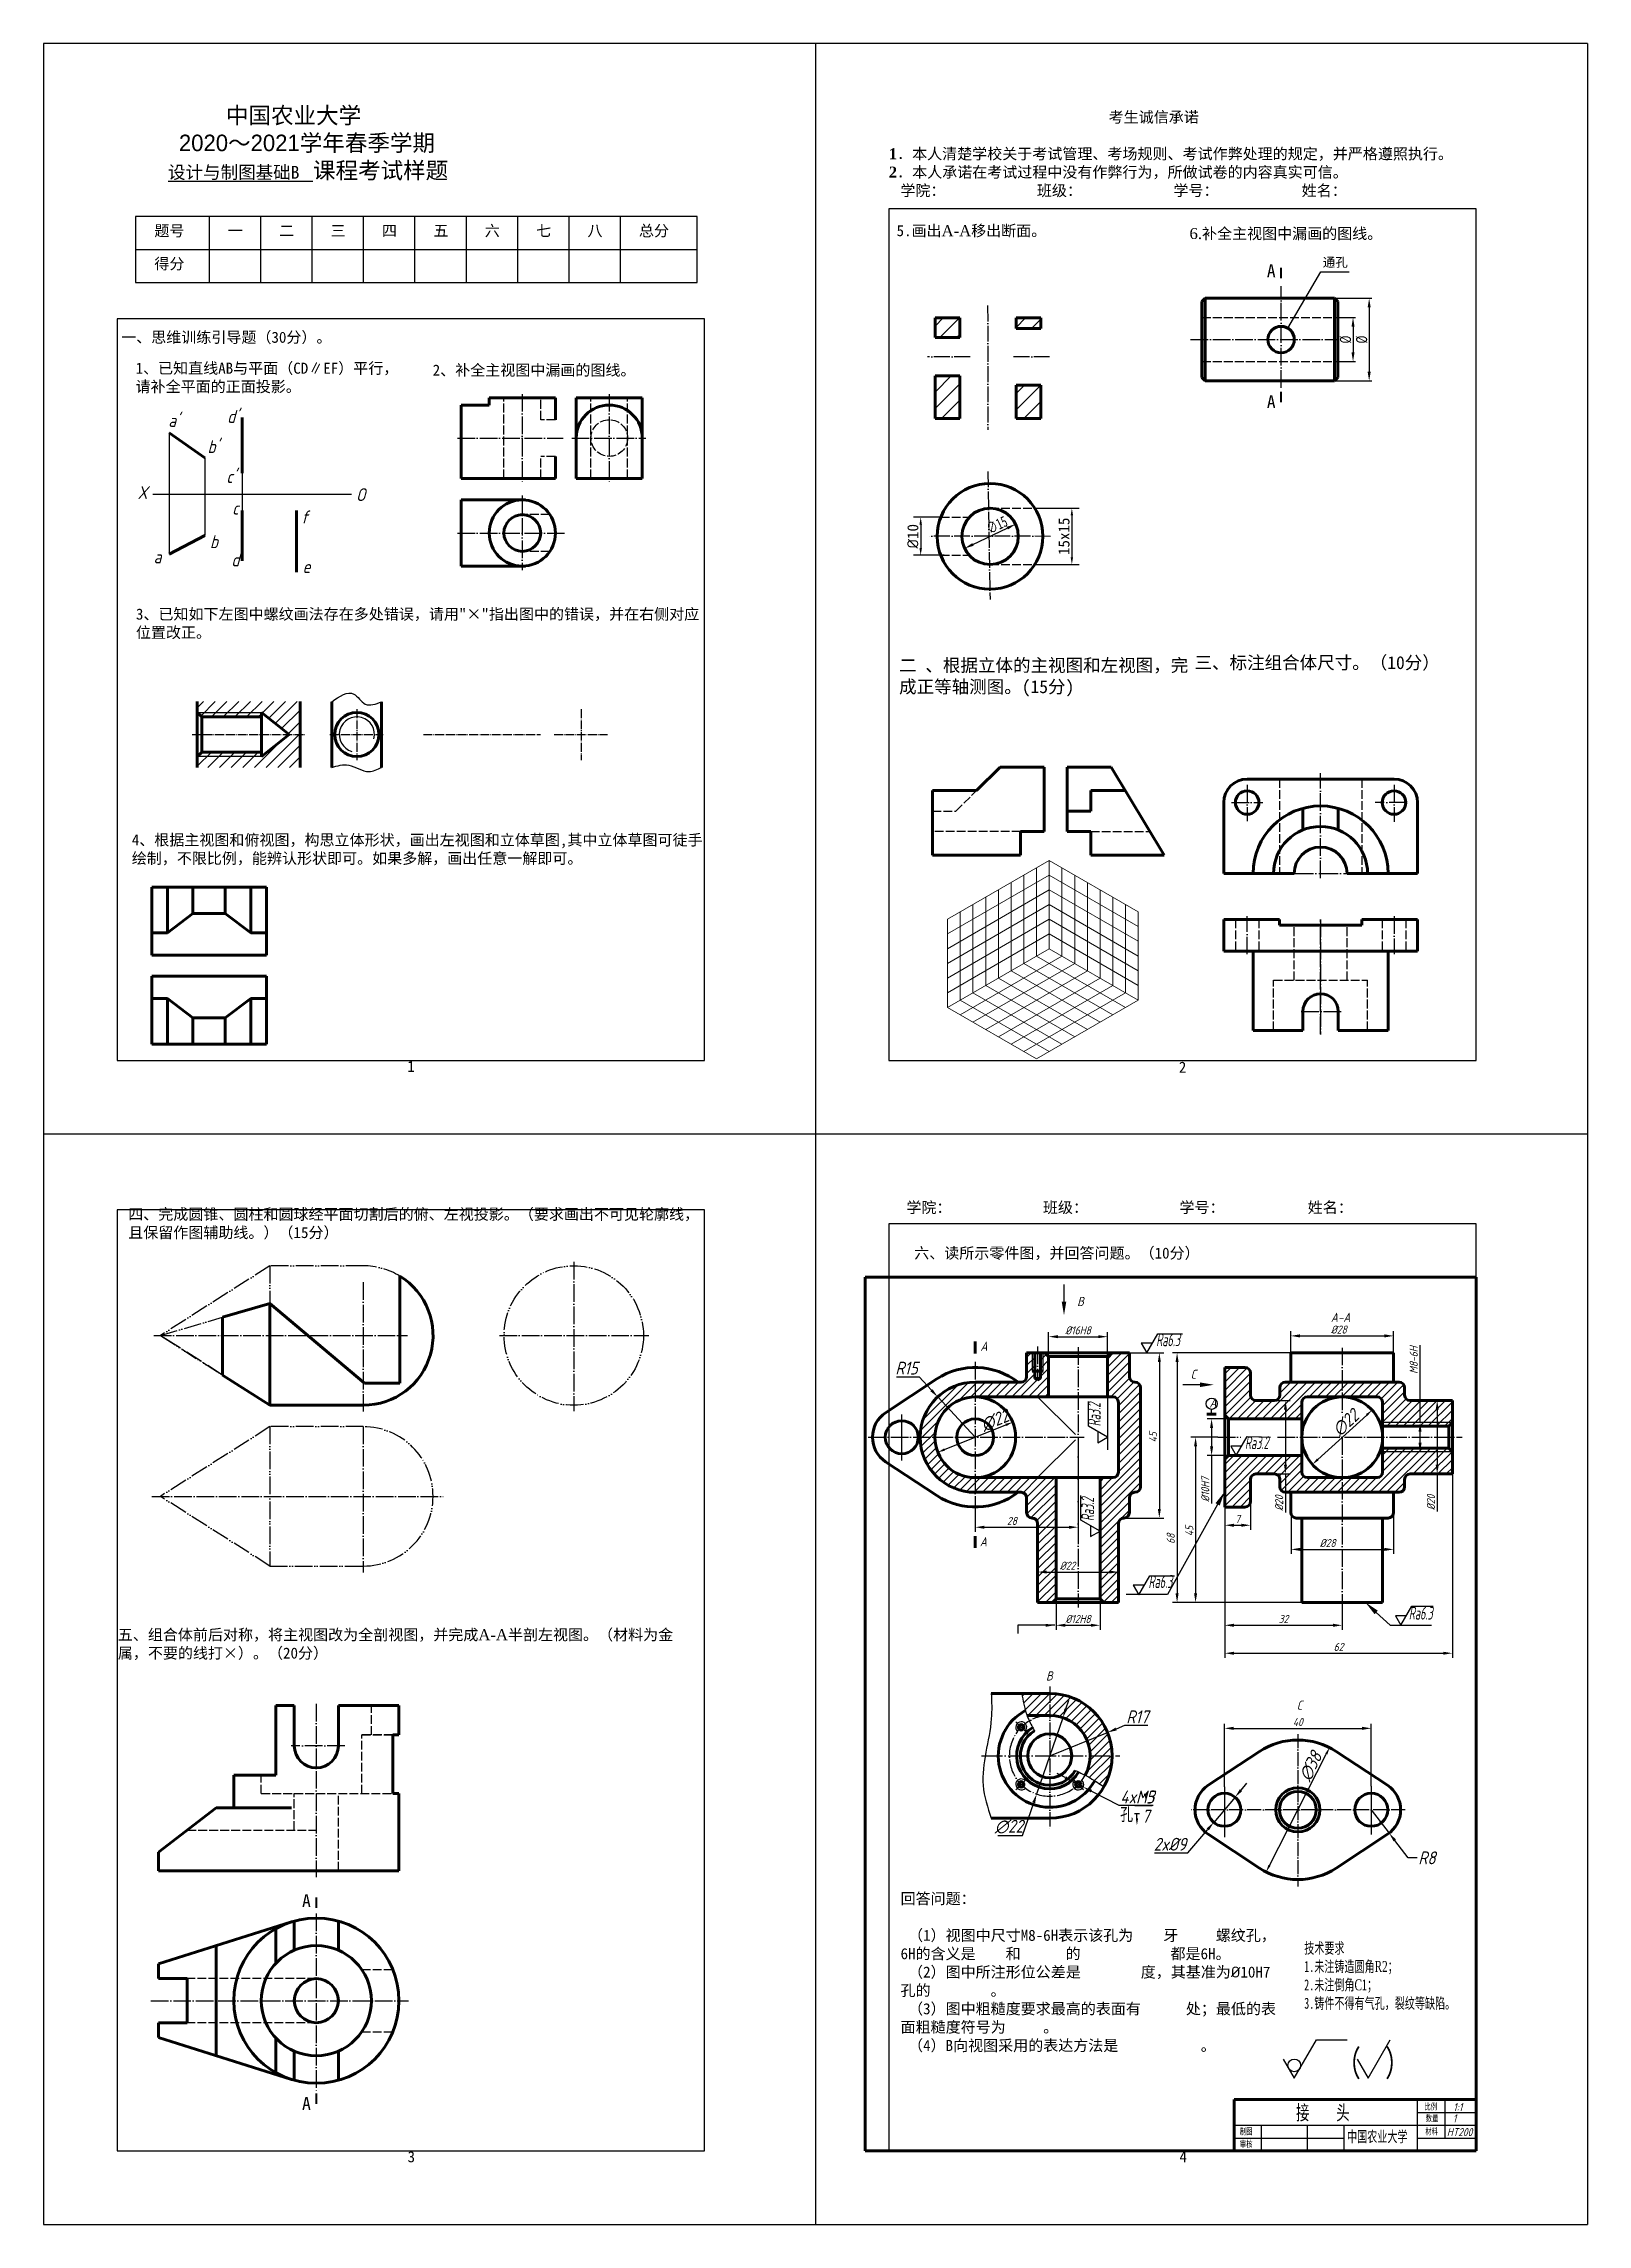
# Model space of a CAD drawing. Header units: millimetres. Extents: x 0 to 420, y 0 to 594.
import ezdxf
from ezdxf import colors
from ezdxf.entities.mleader import LeaderData, LeaderLine
from ezdxf.math import Vec2, Vec3

# ---------------------------------------------------------------- set-up
doc = ezdxf.new("R2010")
doc.units = ezdxf.units.MM
doc.header["$LTSCALE"] = 0.2
for name, pattern in [('ACAD_ISO02W100', [15, 12, -3]), ('ACAD_ISO04W100', [30, 24, -3, 0, -3]), ('ACAD_ISO05W100', [33, 24, -3, 0, -3, 0, -3])]:
    doc.linetypes.add(name, pattern=pattern)
doc.layers.get('0').update_dxf_attribs({"lineweight": 70})
for name, color, linetype in [('中心线', 7, 'ACAD_ISO04W100'), ('双点画线', 7, 'ACAD_ISO05W100'), ('尺寸', 7, 'Continuous'), ('试卷题目', 7, 'Continuous')]:
    doc.layers.add(name, color=color, linetype=linetype)
doc.layers.add('图框', color=130, linetype='Continuous', plot=False)
for name, color, linetype, lineweight in [('底线', 3, 'Continuous', 13), ('文字', 7, 'Continuous', 20), ('点画线', 7, 'ACAD_ISO04W100', 25), ('细实线', 7, 'Continuous', 25), ('虚线', 7, 'ACAD_ISO02W100', 25)]:
    doc.layers.add(name, color=color, linetype=linetype, lineweight=lineweight)
doc.styles.add('HZ', font='')
doc.styles.add('song', font='', dxfattribs={"width": 0.7, "oblique": 15})
doc.styles.add('仿宋字、数字', font='', dxfattribs={"width": 0.67, "height": 3})
doc.styles.add('台头', font='SIMLI.TTF', dxfattribs={"width": 1.2, "height": 4.5})
doc.styles.add('尺寸', font='', dxfattribs={"width": 0.7})
doc.styles.add('尺寸35', font='gbeitc.shx', dxfattribs={"height": 3.5})
doc.styles.add('尺寸文字', font='gbeitc.shx')
doc.styles.add('尺寸文字25', font='gbeitc.shx', dxfattribs={"height": 2.5})
doc.styles.add('汉字', font='', dxfattribs={"height": 3})
doc.styles.add('题目文本', font='', dxfattribs={"height": 3})
doc.styles.get('HZ').set_extended_font_data('SimSun')
doc.styles.get('song').set_extended_font_data('SimSun')
doc.styles.get('仿宋字、数字').set_extended_font_data('FangSong')
doc.styles.get('尺寸').set_extended_font_data('SimSun')
doc.styles.get('汉字').set_extended_font_data('SimSun')
doc.styles.get('题目文本').set_extended_font_data('SimSun')
doc.dimstyles.new('STANDARD_WS$0', dxfattribs={"dimscale": 0, "dimtxt": 2.5, "dimasz": 2, "dimexe": 2, "dimexo": 0.1, "dimtad": 1, "dimdec": 0, "dimzin": 10, "dimdsep": 46, "dimtxsty": '汉字', "dimcen": 2.5, "dimclrd": 256, "dimclre": 256, "dimclrt": 256, "dimadec": 0, "dimazin": 0, "dimtfac": 1, "dimtdec": 0, "dimtmove": 0, "dimatfit": 3, "dimfxl": 1, "dimtolj": 1, "dimtzin": 1, "dimarcsym": 0})
doc.dimstyles.new('副本ISO-25', dxfattribs={"dimtxt": 2.2, "dimasz": 2.5, "dimexe": 1.25, "dimexo": 0, "dimtad": 1, "dimdec": 0, "dimdsep": 46, "dimtxsty": '尺寸文字', "dimcen": 2.5, "dimadec": 0, "dimazin": 0, "dimtfac": 1, "dimtdec": 0, "dimtmove": 0, "dimatfit": 3, "dimfxl": 1, "dimarcsym": 0})
doc.dimstyles.new('副本ISO-25$3', dxfattribs={"dimtxt": 3.5, "dimasz": 2.5, "dimexe": 1.25, "dimexo": 0, "dimtad": 1, "dimtoh": 1, "dimdec": 0, "dimtxsty": '尺寸文字', "dimcen": 2.5, "dimadec": 0, "dimazin": 0, "dimtfac": 1, "dimtdec": 0, "dimtmove": 0, "dimatfit": 3, "dimfxl": 1, "dimarcsym": 0})
doc.dimstyles.new('副本ISO-25$4', dxfattribs={"dimtxt": 3.5, "dimasz": 2.5, "dimexe": 1.25, "dimexo": 0, "dimtad": 1, "dimtih": 1, "dimtoh": 1, "dimdec": 0, "dimtxsty": '尺寸文字', "dimcen": 2.5, "dimadec": 0, "dimazin": 0, "dimtfac": 1, "dimtdec": 0, "dimtmove": 0, "dimatfit": 3, "dimfxl": 1, "dimarcsym": 0})
doc.dimstyles.new('图中尺寸$3', dxfattribs={"dimtxt": 2.5, "dimasz": 2, "dimexe": 1.5, "dimexo": 0, "dimgap": 0.5, "dimtad": 3, "dimtoh": 1, "dimdec": 0, "dimdsep": 46, "dimtxsty": '尺寸35', "dimcen": 2.2, "dimadec": 0, "dimazin": 0, "dimtfac": 1, "dimtdec": 0, "dimtmove": 0, "dimatfit": 2, "dimfxl": 1, "dimarcsym": 0})
doc.dimstyles.new('尺寸', dxfattribs={"dimtxt": 3, "dimasz": 2.5, "dimexe": 0.7, "dimexo": 0.3, "dimgap": 0.5, "dimtad": 1, "dimdec": 0, "dimtxsty": '尺寸', "dimcen": 2.5, "dimadec": 0, "dimazin": 0, "dimtfac": 1, "dimtdec": 0, "dimtmove": 0, "dimatfit": 0, "dimfxl": 1, "dimarcsym": 0})

msp = doc.modelspace()

# ---------------------------------------------------------------- texts
at = {"style": '汉字'}
msp.add_text('通孔', height=2.5, dxfattribs=at).set_placement((348.42, 533.2))
at = {"attachment_point": 1}
for s, insert, char_height, width, style in [('\\pt45;{\\fSimSun|b0|i0|c134|p54; }5.画出{\\fTimes New Roman|b0|i0|c134|p18;A-A}移出断面。\\P\\ptz;{\\C7;           }', (230.29, 544.55), 3, 57.45, '汉字'), ('三、标注组合体尺寸。（10分）', (313.48, 427.15), 3.5, 143.0604, '题目文本'), ('二 、根据立体的主视图和左视图，完成正等轴测图。(15分)', (233.02, 426.42), 3.5, 80.4516, '题目文本'), ('四、完成圆锥、圆柱和圆球经平面切割后的俯、左视投影。（要求画出不可见轮廓线，且保留作图辅助线。）（15分）', (23.05, 276.66), 3, 155.6893, '题目文本')]:
    msp.add_mtext(s, dxfattribs=dict(at, insert=insert, char_height=char_height, width=width, style=style))
at = {"insert": (312.13, 543.78), "char_height": 3, "attachment_point": 1, "style": '汉字'}
msp.add_mtext_dynamic_manual_height_columns('{\\fTimes New Roman|b0|i0|c161|p18;6.}补全主视图中漏画的图线。 ', width=74.7563, gutter_width=15, heights=[0], dxfattribs=at)
at = {"layer": '中心线', "char_height": 3.5, "width": 8.0792, "attachment_point": 1}
for insert in [(333.19, 533.86), (333.19, 498.21), (70.4, 89.93), (70.4, 34.7)]:
    msp.add_mtext('A', dxfattribs=dict(at, insert=insert))
at = {"layer": '文字', "style": 'HZ'}
msp.add_text('2、补全主视图中漏画的图线。', height=3, dxfattribs=at).set_placement((105.98, 503.57))
at = {"layer": '文字', "char_height": 3, "attachment_point": 1}
for s, insert, width, style in [('一、思维训练引导题（30分）。', (21.13, 515.52), 142.6227, 'HZ'), ('六、读所示零件图，并回答问题。（10分）', (237.14, 266.07), 145.8855, '题目文本'), ('\\pt42;五、组合体前后对称，将主视图改为全剖视图，并完成{\\fTimes New Roman|b0|i0|c134|p18;A-A}半剖左视图。（材料为金属，不要的线打×）。（20分）', (20.21, 162.12), 154.2037, '题目文本')]:
    msp.add_mtext(s, dxfattribs=dict(at, insert=insert, width=width, style=style))
at = {"layer": '文字', "char_height": 3, "attachment_point": 1, "style": 'HZ'}
for s, width, insert in [('1、已知直线AB与平面（CD∥EF）平行，请补全平面的正面投影。', 74.7563, (25.05, 507.09)), ('3、已知如下左图中螺纹画法存在多处错误，请用"×"指出图中的错误，并在右侧对应位置改正。', 154.0332, (25.15, 440.12)), ('4、根据主视图和俯视图，构思立体形状，画出左视图和立体草图,其中立体草图可徒手绘制，不限比例，能辨认形状即可。如果多解，画出任意一解即可。 ', 156.0206, (24.01, 378.6))]:
    msp.add_mtext_dynamic_manual_height_columns(s, width=width, gutter_width=15, heights=[0], dxfattribs=dict(at, insert=insert))
at = {"layer": '细实线'}
for s, height, style, p in [("a'", 3.5, '尺寸文字25', (33.97, 489.61)), ("d'", 3.5, '尺寸文字25', (50, 490.69)), ("b'", 3.5, '尺寸文字25', (44.64, 482.48)), ("c'", 3.5, '尺寸文字25', (49.75, 474.32)), ('X', 3.5, '尺寸文字25', (25.58, 469.95)), ('O', 3.5, '尺寸文字25', (85.09, 469.4)), ('c', 3.5, '尺寸文字25', (51.36, 465.72)), ('f', 3.5, '尺寸文字25', (70.15, 463.32)), ('b', 3.5, '尺寸文字25', (45.31, 456.57)), ('a', 3.5, '尺寸文字25', (29.97, 452.43)), ('d', 3.5, '尺寸文字25', (51.13, 451.63)), ('e', 3.5, '尺寸文字25', (70.53, 449.79)), ('1', 3, '题目文本', (99.04, 313.92)), ('2', 3, '题目文本', (309.21, 313.7)), ('B', 2.5, '尺寸文字', (281.52, 250.14)), ('A-A', 2.5, '尺寸文字', (350.62, 245.8)), ('A', 2.5, '尺寸文字', (255.17, 237.93)), ('C', 2.5, '尺寸文字', (312.42, 230.32)), ('A', 2.5, '尺寸文字', (317.55, 222.51)), ('A', 2.5, '尺寸文字', (255.01, 184.7)), ('B', 2.5, '尺寸文字', (273.04, 148.14)), ('C', 2.5, '尺寸文字', (341.33, 140.17)), ('1', 2.2, '尺寸文字', (383.86, 27.79)), ('1:1', 2.2, '尺寸文字', (383.95, 30.84)), ('HT200', 2.2, '尺寸文字', (382.22, 24.03)), ('3', 3, '题目文本', (99.14, 16.92)), ('4', 3, '题目文本', (309.39, 16.91))]:
    msp.add_text(s, height=height, dxfattribs=dict(at, style=style)).set_placement(p)
for s, height, style, width, p in [('Ra6.3', 3.5, '尺寸文字', 0.67, (303.06, 239.2)), ('Ra3.2', 3.5, '尺寸文字', 0.67, (327.23, 211.16)), ('Ra6.3', 3.5, '尺寸文字', 0.67, (300.95, 173.34)), ('Ra6.3', 3.5, '尺寸文字', 0.67, (371.87, 164.74)), ('（  ）', 7, 'song', 0.7, (352.08, 40.42)), ('接    头', 4, '仿宋字、数字', 0.67, (341.13, 28.46)), ('比例', 1.75, 'song', 0.7, (376.11, 31.2)), ('数量', 1.75, 'song', 0.7, (376.48, 28.02)), ('制图', 1.75, 'song', 0.7, (325.85, 24.45)), ('中国农业大学', 3, '仿宋字、数字', 0.67, (355.05, 22.42)), ('材料', 1.75, 'song', 0.7, (376.36, 24.48)), ('审核', 1.75, 'song', 0.7, (325.85, 21.03))]:
    msp.add_text(s, height=height, dxfattribs=dict(at, style=style, width=width)).set_placement(p)
at = {"layer": '细实线', "style": '尺寸文字', "width": 0.67}
for p in [(287.93, 217.38), (286.15, 191.57)]:
    msp.add_text('Ra3.2', height=3.5, rotation=90, dxfattribs=at).set_placement(p)
at = {"layer": '细实线', "attachment_point": 1}
for s, insert, char_height, width, style in [('{\\H0.9x;          \\fSimSun|b0|i0|c134|p2;  \\fLiSu|b0|i0|c134|p49;中国农业大学\\P        2020\\fSimSun|b0|i0|c134|p2;～\\fLiSu|b0|i0|c134|p49;2021学年春季学期\\P\\H0.7778x;      \\L  \\fSimSun|b0|i0|c134|p2;设计与制图基础B \\fLiSu|b0|i0|c134|p49; \\H1.286x;\\l课程考\\H0.99975x;试\\H1.00025x;样题}', (23.48, 576.71), 5, 180.7467, '台头'), ('\\pl4.78667;                           {\\fSimSun|b1|i0|c134|p2;考生诚信承诺\\P\\P\\pi-4.76,l4.76,t4.8;\\fTimes New Roman|b1|i0|c0|p18;1\\fSimSun|b1|i0|c134|p2;．本人清楚学校关于考试管理、考场规则、考试作弊处理的规定，并严格遵照执行。\\P\\fTimes New Roman|b1|i0|c0|p18;2\\fSimSun|b1|i0|c134|p2;．本人承诺在考试过程中没有作弊行为，所做试卷的内容真实可信。\\P\\pi3.14667,l0,tz;学院：\\fTimes New Roman|b1|i0|c0|p18;\\L                     \\l \\fSimSun|b1|i0|c134|p2;班级：\\fTimes New Roman|b1|i0|c0|p18;\\L                    \\l  \\fSimSun|b1|i0|c134|p2;学号：\\fTimes New Roman|b1|i0|c0|p18;\\L                    \\fSimSun|b1|i0|c134|p2;\\l姓名：\\fTimes New Roman|b1|i0|c0|p18; \\L                    }', (230.21, 575.5), 3, 164.7667, '题目文本'), ('\\pi3.14667;题号', (27.02, 544.54), 3, 23.1145, '题目文本'), ('\\pi3.14667;一', (47.02, 544.54), 3, 23.1145, '题目文本'), ('\\pi3.14667;二', (61.02, 544.54), 3, 23.1145, '题目文本'), ('\\pi3.14667;三', (75.02, 544.54), 3, 23.1145, '题目文本'), ('\\pi3.14667;四', (89.02, 544.54), 3, 23.1145, '题目文本'), ('\\pi3.14667;五', (103.02, 544.54), 3, 23.1145, '题目文本'), ('\\pi3.14667;六', (117.02, 544.54), 3, 23.1145, '题目文本'), ('\\pi3.14667;七', (131.02, 544.54), 3, 23.1145, '题目文本'), ('\\pi3.14667;八', (145.02, 544.54), 3, 23.1145, '题目文本'), ('\\pi3.14667;总分', (159.02, 544.54), 3, 23.1145, '题目文本'), ('\\pi3.14667;得分', (27.02, 535.54), 3, 23.1145, '题目文本'), ('\\pl4.787;{\\fSimSun|b1|i0|c134|p2;学院：\\fTimes New Roman|b1|i0|c0|p18;\\L                     \\l \\fSimSun|b1|i0|c134|p2;班级：\\fTimes New Roman|b1|i0|c0|p18;\\L                    \\l  \\fSimSun|b1|i0|c134|p2;学号：\\fTimes New Roman|b1|i0|c0|p18;\\L                    \\fSimSun|b1|i0|c134|p2;\\l姓名：\\fTimes New Roman|b1|i0|c0|p18; \\L                    }', (230.21, 278.5), 3, 164.7667, '题目文本'), ('回答问题：\\P\\P （1）视图中尺寸M8-6H表示该孔为{\\L    }牙{\\L     }螺纹孔，6H的含义是{\\L    }和{\\L      }的{\\L            }都是6H。 \\P （2）图中所注形位公差是{\\L        }度，其基准为{\\fISOCPEUR|b0|i0|c0|p34;%%C}10H7孔的{\\L        }。\\P （3）图中粗糙度要求最高的表面有{\\L      }处；最低的表面粗糙度符号为{\\L     }。\\P （4）B向视图采用的表达方法是{\\L           }。', (233.42, 90.24), 3, 104.3172, '题目文本'), ('技术要求\\P1.未注铸造圆角{\\fTimes New Roman|b0|i0|c134|p18;R2}；{\\fTimes New Roman|b0|i0|c134|p18;\\P}2.未注倒角{\\fTimes New Roman|b0|i0|c134|p18;C}1；\\P3.铸件不得有气孔，裂纹等缺陷。', (343.37, 76.75), 3, 70.2067, '仿宋字、数字')]:
    msp.add_mtext(s, dxfattribs=dict(at, insert=insert, char_height=char_height, width=width, style=style))
at = {"layer": '细实线', "char_height": 3.5, "attachment_point": 5, "style": '尺寸文字'}
for s, insert in [('{\\fHYSWLongFangSong|b0|i0|c134|p2;孔}', (295, 111.51)), ('7', (300.18, 111.18)), ('5', (301.35, 116.38))]:
    msp.add_mtext(s, dxfattribs=dict(at, insert=insert))

# ---------------------------------------------------------------- blocks, each defined once
blk = doc.blocks.new('*D59')
at = {"layer": 'Defpoints', "color": 0, "transparency": 16777216}
for p in [(289.76, 241.79), (273.76, 236.4), (289.76, 236.4)]:
    blk.add_point(p, dxfattribs=at)
at = {"layer": '细实线', "color": 0, "lineweight": -2, "transparency": 16777216}
for p, q in [((273.76, 236.4), (273.76, 243.04)), ((276.26, 241.79), (287.26, 241.79)), ((289.76, 236.4), (289.76, 243.04))]:
    blk.add_line(p, q, dxfattribs=at)
at = {"layer": '细实线', "color": 0, "transparency": 16777216}
for points in [[(276.26, 242.21), (276.26, 241.38), (273.76, 241.79)], [(287.26, 242.21), (287.26, 241.38), (289.76, 241.79)]]:
    blk.add_solid(points, dxfattribs=at)
at = {"layer": '细实线', "color": 0, "transparency": 16777216, "insert": (281.76, 243.52), "char_height": 2.2, "attachment_point": 5, "style": '尺寸文字'}
blk.add_mtext('%%c16H8', dxfattribs=at)
blk = doc.blocks.new('*D60')
at = {"layer": 'Defpoints', "color": 0, "transparency": 16777216}
for p in [(295.76, 237.4), (294.26, 192.4), (303.91, 192.4)]:
    blk.add_point(p, dxfattribs=at)
at = {"layer": '细实线', "color": 0, "lineweight": -2, "transparency": 16777216}
for p, q in [((295.76, 237.4), (305.16, 237.4)), ((303.91, 234.9), (303.91, 194.9)), ((294.26, 192.4), (305.16, 192.4))]:
    blk.add_line(p, q, dxfattribs=at)
at = {"layer": '细实线', "color": 0, "transparency": 16777216}
for points in [[(303.49, 234.9), (304.32, 234.9), (303.91, 237.4)], [(303.49, 194.9), (304.32, 194.9), (303.91, 192.4)]]:
    blk.add_solid(points, dxfattribs=at)
at = {"layer": '细实线', "color": 0, "transparency": 16777216, "insert": (302.18, 214.4), "char_height": 2.2, "attachment_point": 5, "rotation": 90, "style": '尺寸文字'}
blk.add_mtext('45', dxfattribs=at)
blk = doc.blocks.new('*D61')
at = {"layer": 'Defpoints', "color": 0, "transparency": 16777216}
for p in [(319.84, 214.4), (313.78, 169.4), (342.72, 169.4)]:
    blk.add_point(p, dxfattribs=at)
at = {"layer": '细实线', "color": 0, "lineweight": -2, "transparency": 16777216}
for p, q in [((319.84, 214.4), (312.53, 214.4)), ((313.78, 211.9), (313.78, 171.9)), ((342.72, 169.4), (312.53, 169.4))]:
    blk.add_line(p, q, dxfattribs=at)
at = {"layer": '细实线', "color": 0, "transparency": 16777216}
for points in [[(313.36, 211.9), (314.19, 211.9), (313.78, 214.4)], [(313.36, 171.9), (314.19, 171.9), (313.78, 169.4)]]:
    blk.add_solid(points, dxfattribs=at)
at = {"layer": '细实线', "color": 0, "transparency": 16777216, "insert": (312.05, 188.86), "char_height": 2.2, "attachment_point": 5, "rotation": 90, "style": '尺寸文字'}
blk.add_mtext('45', dxfattribs=at)
blk = doc.blocks.new('*D62')
at = {"layer": 'Defpoints', "color": 0, "transparency": 16777216}
for p in [(339.72, 237.4), (308.74, 169.4), (342.72, 169.4)]:
    blk.add_point(p, dxfattribs=at)
at = {"layer": '细实线', "color": 0, "lineweight": -2, "transparency": 16777216}
for p, q in [((339.72, 237.4), (307.49, 237.4)), ((308.74, 234.9), (308.74, 171.9)), ((342.72, 169.4), (307.49, 169.4))]:
    blk.add_line(p, q, dxfattribs=at)
at = {"layer": '细实线', "color": 0, "transparency": 16777216}
for points in [[(308.32, 234.9), (309.16, 234.9), (308.74, 237.4)], [(308.32, 171.9), (309.16, 171.9), (308.74, 169.4)]]:
    blk.add_solid(points, dxfattribs=at)
at = {"layer": '细实线', "color": 0, "transparency": 16777216, "insert": (307.01, 186.76), "char_height": 2.2, "attachment_point": 5, "rotation": 90, "style": '尺寸文字'}
blk.add_mtext('68', dxfattribs=at)
blk = doc.blocks.new('*D48')
at = {"layer": 'Defpoints', "color": 0, "transparency": 16777216}
for p in [(367.72, 242.01), (339.72, 237.4), (367.72, 237.4)]:
    blk.add_point(p, dxfattribs=at)
at = {"layer": '细实线', "color": 0, "lineweight": -2, "transparency": 16777216}
for p, q in [((339.72, 237.4), (339.72, 243.26)), ((342.22, 242.01), (365.22, 242.01)), ((367.72, 237.4), (367.72, 243.26))]:
    blk.add_line(p, q, dxfattribs=at)
at = {"layer": '细实线', "color": 0, "transparency": 16777216}
for points in [[(342.22, 242.43), (342.22, 241.59), (339.72, 242.01)], [(365.22, 242.43), (365.22, 241.59), (367.72, 242.01)]]:
    blk.add_solid(points, dxfattribs=at)
at = {"layer": '细实线', "color": 0, "transparency": 16777216, "insert": (352.8, 243.73), "char_height": 2.2, "attachment_point": 5, "style": '尺寸文字'}
blk.add_mtext('%%c28', dxfattribs=at)
blk = doc.blocks.new('*D63')
at = {"layer": 'Defpoints', "color": 0, "transparency": 16777216}
for p in [(243.54, 225.38), (253.76, 214.4)]:
    blk.add_point(p, dxfattribs=at)
at = {"layer": '细实线', "color": 0, "lineweight": -2, "transparency": 16777216}
for p, q in [((232.28, 230.85), (238.45, 230.85)), ((238.45, 230.85), (241.83, 227.21)), ((253.76, 214.4), (243.54, 225.38))]:
    blk.add_line(p, q, dxfattribs=at)
at = {"layer": '细实线', "color": 0, "transparency": 16777216}
blk.add_solid([(242.14, 227.49), (241.53, 226.93), (243.54, 225.38)], dxfattribs=at)
at = {"layer": '细实线', "color": 0, "transparency": 16777216, "insert": (235.05, 233.23), "char_height": 3.5, "attachment_point": 5, "style": '尺寸文字'}
blk.add_mtext('R15', dxfattribs=at)
blk = doc.blocks.new('*D64')
at = {"layer": 'Defpoints', "color": 0, "transparency": 16777216}
for p in [(263.96, 218.5), (243.55, 210.3)]:
    blk.add_point(p, dxfattribs=at)
at = {"layer": '细实线', "color": 0, "lineweight": -2, "transparency": 16777216}
blk.add_line((245.4, 211.04), (262.11, 217.75), dxfattribs=at)
at = {"layer": '细实线', "color": 0, "transparency": 16777216}
for points in [[(261.98, 218.06), (262.23, 217.44), (263.96, 218.5)], [(245.28, 211.35), (245.53, 210.74), (243.55, 210.3)]]:
    blk.add_solid(points, dxfattribs=at)
at = {"layer": '细实线', "color": 0, "transparency": 16777216, "insert": (259.09, 218.97), "char_height": 3.5, "attachment_point": 5, "rotation": 21.8785, "style": '尺寸35'}
blk.add_mtext('∅22', dxfattribs=at)
blk = doc.blocks.new('*D65')
at = {"layer": 'Defpoints', "color": 0, "transparency": 16777216}
for p in [(292.76, 177.69), (270.76, 169.4), (292.76, 169.4)]:
    blk.add_point(p, dxfattribs=at)
at = {"layer": '细实线', "color": 0, "lineweight": -2, "transparency": 16777216}
for p, q in [((270.76, 169.4), (270.76, 178.94)), ((292.76, 169.4), (292.76, 178.94)), ((273.26, 177.69), (290.26, 177.69))]:
    blk.add_line(p, q, dxfattribs=at)
at = {"layer": '细实线', "color": 0, "transparency": 16777216}
for points in [[(273.26, 178.1), (273.26, 177.27), (270.76, 177.69)], [(290.26, 178.1), (290.26, 177.27), (292.76, 177.69)]]:
    blk.add_solid(points, dxfattribs=at)
at = {"layer": '细实线', "color": 0, "transparency": 16777216, "insert": (278.9, 179.41), "char_height": 2.2, "attachment_point": 5, "style": '尺寸文字'}
blk.add_mtext('%%c22', dxfattribs=at)
blk = doc.blocks.new('*D66')
at = {"layer": 'Defpoints', "color": 0, "transparency": 16777216}
for p in [(361.63, 135.11), (321.63, 119.17), (361.63, 119.39)]:
    blk.add_point(p, dxfattribs=at)
at = {"layer": '细实线', "color": 0, "lineweight": -2, "transparency": 16777216}
for p, q in [((321.63, 119.17), (321.63, 136.36)), ((324.13, 135.11), (359.13, 135.11)), ((361.63, 119.39), (361.63, 136.36))]:
    blk.add_line(p, q, dxfattribs=at)
at = {"layer": '细实线', "color": 0, "transparency": 16777216}
for points in [[(324.13, 135.53), (324.13, 134.7), (321.63, 135.11)], [(359.13, 135.53), (359.13, 134.7), (361.63, 135.11)]]:
    blk.add_solid(points, dxfattribs=at)
at = {"layer": '细实线', "color": 0, "transparency": 16777216, "insert": (341.63, 136.84), "char_height": 2.2, "attachment_point": 5, "style": '尺寸文字'}
blk.add_mtext('40', dxfattribs=at)
blk = doc.blocks.new('*D67')
at = {"layer": 'Defpoints', "color": 0, "transparency": 16777216}
for p in [(361.63, 112.93), (366.5, 106.58)]:
    blk.add_point(p, dxfattribs=at)
at = {"layer": '细实线', "color": 0, "lineweight": -2, "transparency": 16777216}
for p, q in [((361.63, 112.93), (366.5, 106.58)), ((371.67, 99.84), (368.02, 104.6)), ((374.17, 99.84), (371.67, 99.84))]:
    blk.add_line(p, q, dxfattribs=at)
at = {"layer": '细实线', "color": 0, "transparency": 16777216}
blk.add_solid([(368.35, 104.85), (367.69, 104.35), (366.5, 106.58)], dxfattribs=at)
at = {"layer": '细实线', "color": 0, "transparency": 16777216, "insert": (376.8, 99.84), "char_height": 3.5, "attachment_point": 5, "style": '尺寸文字'}
blk.add_mtext('R8', dxfattribs=at)
blk = doc.blocks.new('*D68')
at = {"layer": 'Defpoints', "color": 0, "transparency": 16777216}
for p in [(379.59, 224.4), (383.72, 224.4), (383.72, 204.4)]:
    blk.add_point(p, dxfattribs=at)
at = {"layer": '细实线', "color": 0, "lineweight": -2, "transparency": 16777216}
for p, q in [((383.72, 224.4), (378.34, 224.4)), ((379.59, 221.9), (379.59, 206.9)), ((383.72, 204.4), (378.34, 204.4)), ((379.59, 204.4), (379.59, 194.14))]:
    blk.add_line(p, q, dxfattribs=at)
at = {"layer": '细实线', "color": 0, "transparency": 16777216}
for points in [[(379.18, 221.9), (380.01, 221.9), (379.59, 224.4)], [(379.18, 206.9), (380.01, 206.9), (379.59, 204.4)]]:
    blk.add_solid(points, dxfattribs=at)
at = {"layer": '细实线', "color": 0, "transparency": 16777216, "insert": (377.87, 196.64), "char_height": 2.2, "attachment_point": 5, "rotation": 90, "style": '尺寸文字'}
blk.add_mtext('%%c20', dxfattribs=at)
blk = doc.blocks.new('*D49')
at = {"layer": 'Defpoints', "color": 0, "transparency": 16777216}
for p in [(374.92, 218.4), (378.86, 218.4), (378.86, 210.4)]:
    blk.add_point(p, dxfattribs=at)
at = {"layer": '细实线', "color": 0, "lineweight": -2, "transparency": 16777216}
for p, q in [((374.92, 218.4), (374.92, 239.49)), ((378.86, 218.4), (373.67, 218.4)), ((374.92, 212.9), (374.92, 215.9)), ((378.86, 210.4), (373.67, 210.4))]:
    blk.add_line(p, q, dxfattribs=at)
at = {"layer": '细实线', "color": 0, "transparency": 16777216}
for points in [[(374.51, 215.9), (375.34, 215.9), (374.92, 218.4)], [(374.51, 212.9), (375.34, 212.9), (374.92, 210.4)]]:
    blk.add_solid(points, dxfattribs=at)
at = {"layer": '细实线', "color": 0, "transparency": 16777216, "insert": (373.2, 235.41), "char_height": 2.2, "attachment_point": 5, "rotation": 90, "style": '尺寸文字'}
blk.add_mtext('M8-6H', dxfattribs=at)
blk = doc.blocks.new('*D69')
at = {"layer": 'Defpoints', "color": 0, "transparency": 16777216}
for p in [(277.62, 138.02), (270.49, 117.21)]:
    blk.add_point(p, dxfattribs=at)
at = {"layer": '细实线', "color": 0, "lineweight": -2, "transparency": 16777216}
for p, q in [((278.43, 140.39), (279.24, 142.75)), ((277.62, 138.02), (270.49, 117.21)), ((266.63, 105.96), (269.68, 114.85)), ((259.88, 105.96), (266.63, 105.96))]:
    blk.add_line(p, q, dxfattribs=at)
at = {"layer": '细实线', "color": 0, "transparency": 16777216}
for points in [[(278.04, 140.52), (278.83, 140.25), (277.62, 138.02)], [(269.28, 114.98), (270.07, 114.71), (270.49, 117.21)]]:
    blk.add_solid(points, dxfattribs=at)
at = {"layer": '细实线', "color": 0, "transparency": 16777216, "insert": (262.94, 108.33), "char_height": 3.5, "attachment_point": 5, "style": '尺寸文字'}
blk.add_mtext('∅22', dxfattribs=at)
blk = doc.blocks.new('*D70')
at = {"layer": 'Defpoints', "color": 0, "transparency": 16777216}
for p in [(289.81, 133.99), (274.05, 127.62)]:
    blk.add_point(p, dxfattribs=at)
at = {"layer": '细实线', "color": 0, "lineweight": -2, "transparency": 16777216}
for p, q in [((274.05, 127.62), (289.81, 133.99)), ((294.45, 135.87), (292.13, 134.93)), ((300.76, 135.87), (294.45, 135.87))]:
    blk.add_line(p, q, dxfattribs=at)
at = {"layer": '细实线', "color": 0, "transparency": 16777216}
blk.add_solid([(291.98, 135.32), (292.29, 134.54), (289.81, 133.99)], dxfattribs=at)
at = {"layer": '细实线', "color": 0, "transparency": 16777216, "insert": (297.92, 138.24), "char_height": 3.5, "attachment_point": 5, "style": '尺寸文字'}
blk.add_mtext('R17', dxfattribs=at)
blk = doc.blocks.new('*D50')
at = {"layer": 'Defpoints', "color": 0, "transparency": 16777216}
for p in [(334.49, 224.4), (334.96, 204.4), (338.26, 204.4)]:
    blk.add_point(p, dxfattribs=at)
at = {"layer": '细实线', "color": 0, "lineweight": -2, "transparency": 16777216}
for p, q in [((334.49, 224.4), (339.51, 224.4)), ((338.26, 221.9), (338.26, 206.9)), ((334.96, 204.4), (339.51, 204.4)), ((338.26, 204.4), (338.26, 193.93))]:
    blk.add_line(p, q, dxfattribs=at)
at = {"layer": '细实线', "color": 0, "transparency": 16777216}
for points in [[(337.85, 221.9), (338.68, 221.9), (338.26, 224.4)], [(337.85, 206.9), (338.68, 206.9), (338.26, 204.4)]]:
    blk.add_solid(points, dxfattribs=at)
at = {"layer": '细实线', "color": 0, "transparency": 16777216, "insert": (336.54, 196.44), "char_height": 2.2, "attachment_point": 5, "rotation": 90, "style": '尺寸文字'}
blk.add_mtext('%%c20', dxfattribs=at)
blk = doc.blocks.new('*D71')
at = {"layer": 'Defpoints', "color": 0, "transparency": 16777216}
for p in [(328.72, 196.9), (321.72, 195.4), (328.72, 190.43)]:
    blk.add_point(p, dxfattribs=at)
at = {"layer": '细实线', "color": 0, "lineweight": -2, "transparency": 16777216}
for p, q in [((328.72, 196.9), (328.72, 189.18)), ((321.72, 195.4), (321.72, 189.18)), ((324.22, 190.43), (326.22, 190.43))]:
    blk.add_line(p, q, dxfattribs=at)
at = {"layer": '细实线', "color": 0, "transparency": 16777216}
for points in [[(324.22, 190.85), (324.22, 190.01), (321.72, 190.43)], [(326.22, 190.85), (326.22, 190.01), (328.72, 190.43)]]:
    blk.add_solid(points, dxfattribs=at)
at = {"layer": '细实线', "color": 0, "transparency": 16777216, "insert": (325.22, 192.16), "char_height": 2.2, "attachment_point": 5, "style": '尺寸文字'}
blk.add_mtext('7', dxfattribs=at)
blk = doc.blocks.new('*D72')
at = {"layer": 'Defpoints', "color": 0, "transparency": 16777216}
for p in [(321.72, 195.4), (353.72, 167.43), (353.72, 163.18)]:
    blk.add_point(p, dxfattribs=at)
at = {"layer": '细实线', "color": 0, "lineweight": -2, "transparency": 16777216}
for p, q in [((321.72, 195.4), (321.72, 161.93)), ((353.72, 167.43), (353.72, 161.93)), ((324.22, 163.18), (351.22, 163.18))]:
    blk.add_line(p, q, dxfattribs=at)
at = {"layer": '细实线', "color": 0, "transparency": 16777216}
for points in [[(324.22, 163.6), (324.22, 162.77), (321.72, 163.18)], [(351.22, 163.6), (351.22, 162.77), (353.72, 163.18)]]:
    blk.add_solid(points, dxfattribs=at)
at = {"layer": '细实线', "color": 0, "transparency": 16777216, "insert": (337.72, 164.91), "char_height": 2.2, "attachment_point": 5, "style": '尺寸文字'}
blk.add_mtext('32', dxfattribs=at)
blk = doc.blocks.new('*D51')
at = {"layer": 'Defpoints', "color": 0, "transparency": 16777216}
for p in [(280.5, 120.53), (283.16, 119.15)]:
    blk.add_point(p, dxfattribs=at)
at = {"layer": '细实线', "color": 0, "lineweight": -2, "transparency": 16777216}
for p, q in [((278.28, 121.68), (276.06, 122.83)), ((280.5, 120.53), (283.16, 119.15)), ((293, 114.06), (285.38, 118)), ((302.22, 114.06), (293, 114.06))]:
    blk.add_line(p, q, dxfattribs=at)
at = {"layer": '细实线', "color": 0, "transparency": 16777216}
for points in [[(278.47, 122.05), (278.09, 121.31), (280.5, 120.53)], [(285.58, 118.37), (285.19, 117.63), (283.16, 119.15)]]:
    blk.add_solid(points, dxfattribs=at)
at = {"layer": '细实线', "color": 0, "transparency": 16777216, "insert": (297.92, 116.43), "char_height": 3.5, "attachment_point": 5, "style": '尺寸文字'}
blk.add_mtext('4xM3', dxfattribs=at)
blk = doc.blocks.new('*D52')
at = {"layer": 'Defpoints', "color": 0, "transparency": 16777216}
for p in [(324.54, 116.37), (318.72, 109.5)]:
    blk.add_point(p, dxfattribs=at)
at = {"layer": '细实线', "color": 0, "lineweight": -2, "transparency": 16777216}
for p, q in [((326.15, 118.28), (327.77, 120.18)), ((324.54, 116.37), (318.72, 109.5)), ((311.66, 101.17), (317.11, 107.59)), ((302.58, 101.17), (311.66, 101.17))]:
    blk.add_line(p, q, dxfattribs=at)
at = {"layer": '细实线', "color": 0, "transparency": 16777216}
for points in [[(325.84, 118.54), (326.47, 118.01), (324.54, 116.37)], [(316.79, 107.86), (317.42, 107.32), (318.72, 109.5)]]:
    blk.add_solid(points, dxfattribs=at)
at = {"layer": '细实线', "color": 0, "transparency": 16777216, "insert": (306.81, 103.54), "char_height": 3.5, "attachment_point": 5, "style": '尺寸文字'}
blk.add_mtext('2x%%c9', dxfattribs=at)
blk = doc.blocks.new('*D53')
at = {"layer": 'Defpoints', "color": 0, "transparency": 16777216}
for p in [(281.76, 214.4), (253.76, 194.09), (281.76, 189.89)]:
    blk.add_point(p, dxfattribs=at)
at = {"layer": '细实线', "color": 0, "lineweight": -2, "transparency": 16777216}
for p, q in [((281.76, 214.4), (281.76, 188.64)), ((253.76, 194.09), (253.76, 188.64)), ((256.26, 189.89), (279.26, 189.89))]:
    blk.add_line(p, q, dxfattribs=at)
at = {"layer": '细实线', "color": 0, "transparency": 16777216}
for points in [[(256.26, 190.3), (256.26, 189.47), (253.76, 189.89)], [(279.26, 190.3), (279.26, 189.47), (281.76, 189.89)]]:
    blk.add_solid(points, dxfattribs=at)
at = {"layer": '细实线', "color": 0, "transparency": 16777216, "insert": (263.76, 191.61), "char_height": 2.2, "attachment_point": 5, "style": '尺寸文字'}
blk.add_mtext('28', dxfattribs=at)
blk = doc.blocks.new('*D47')
at = {"layer": 'Defpoints', "color": 0, "transparency": 16777216}
for p in [(339.77, 192.88), (367.72, 192.88), (367.72, 183.86)]:
    blk.add_point(p, dxfattribs=at)
at = {"layer": '细实线', "color": 0, "lineweight": -2, "transparency": 16777216}
for p, q in [((339.77, 192.88), (339.77, 182.61)), ((367.72, 192.88), (367.72, 182.61)), ((342.27, 183.86), (365.22, 183.86))]:
    blk.add_line(p, q, dxfattribs=at)
at = {"layer": '细实线', "color": 0, "transparency": 16777216}
for points in [[(342.27, 184.28), (342.27, 183.44), (339.77, 183.86)], [(365.22, 184.28), (365.22, 183.44), (367.72, 183.86)]]:
    blk.add_solid(points, dxfattribs=at)
at = {"layer": '细实线', "color": 0, "transparency": 16777216, "insert": (349.76, 185.58), "char_height": 2.2, "attachment_point": 5, "style": '尺寸文字'}
blk.add_mtext('%%c28', dxfattribs=at)
blk = doc.blocks.new('*D54')
at = {"layer": 'Defpoints', "color": 0, "transparency": 16777216}
for p in [(322.72, 219.4), (318.14, 209.4), (322.72, 209.4)]:
    blk.add_point(p, dxfattribs=at)
at = {"layer": '细实线', "color": 0, "lineweight": -2, "transparency": 16777216}
for p, q in [((322.72, 219.4), (316.89, 219.4)), ((318.14, 216.9), (318.14, 211.9)), ((322.72, 209.4), (316.89, 209.4)), ((318.14, 209.4), (318.14, 196.37))]:
    blk.add_line(p, q, dxfattribs=at)
at = {"layer": '细实线', "color": 0, "transparency": 16777216}
for points in [[(317.72, 216.9), (318.56, 216.9), (318.14, 219.4)], [(317.72, 211.9), (318.56, 211.9), (318.14, 209.4)]]:
    blk.add_solid(points, dxfattribs=at)
at = {"layer": '细实线', "color": 0, "transparency": 16777216, "insert": (316.42, 200.16), "char_height": 2.2, "attachment_point": 5, "rotation": 90, "style": '尺寸文字'}
blk.add_mtext('%%c10H7', dxfattribs=at)
blk = doc.blocks.new('*D55')
at = {"layer": 'Defpoints', "color": 0, "transparency": 16777216}
for p in [(383.72, 204.4), (321.72, 195.4), (383.72, 155.57)]:
    blk.add_point(p, dxfattribs=at)
at = {"layer": '细实线', "color": 0, "lineweight": -2, "transparency": 16777216}
for p, q in [((383.72, 204.4), (383.72, 154.32)), ((321.72, 195.4), (321.72, 154.32)), ((324.22, 155.57), (381.22, 155.57))]:
    blk.add_line(p, q, dxfattribs=at)
at = {"layer": '细实线', "color": 0, "transparency": 16777216}
for points in [[(324.22, 155.98), (324.22, 155.15), (321.72, 155.57)], [(381.22, 155.98), (381.22, 155.15), (383.72, 155.57)]]:
    blk.add_solid(points, dxfattribs=at)
at = {"layer": '细实线', "color": 0, "transparency": 16777216, "insert": (352.72, 157.29), "char_height": 2.2, "attachment_point": 5, "style": '尺寸文字'}
blk.add_mtext('62', dxfattribs=at)
blk = doc.blocks.new('*D56')
at = {"layer": 'Defpoints', "color": 0, "transparency": 16777216}
for p in [(275.76, 170.4), (287.76, 170.4), (287.76, 163.18)]:
    blk.add_point(p, dxfattribs=at)
at = {"layer": '细实线', "color": 0, "lineweight": -2, "transparency": 16777216}
for p, q in [((275.76, 170.4), (275.76, 161.93)), ((287.76, 170.4), (287.76, 161.93)), ((278.26, 163.18), (285.26, 163.18))]:
    blk.add_line(p, q, dxfattribs=at)
at = {"layer": '细实线', "color": 0, "transparency": 16777216}
for points in [[(278.26, 163.6), (278.26, 162.77), (275.76, 163.18)], [(285.26, 163.6), (285.26, 162.77), (287.76, 163.18)]]:
    blk.add_solid(points, dxfattribs=at)
at = {"layer": '细实线', "color": 0, "transparency": 16777216, "insert": (281.76, 164.91), "char_height": 2.2, "attachment_point": 5, "style": '尺寸文字'}
blk.add_mtext('%%c12H8', dxfattribs=at)
blk = doc.blocks.new('*D57')
at = {"layer": 'Defpoints', "color": 0, "transparency": 16777216}
for p in [(350.26, 129.86), (333, 96.01)]:
    blk.add_point(p, dxfattribs=at)
at = {"layer": '细实线', "color": 0, "lineweight": -2, "transparency": 16777216}
blk.add_line((333.91, 97.79), (349.35, 128.08), dxfattribs=at)
at = {"layer": '细实线', "color": 0, "transparency": 16777216}
for points in [[(349.06, 128.23), (349.65, 127.93), (350.26, 129.86)], [(333.61, 97.94), (334.2, 97.64), (333, 96.01)]]:
    blk.add_solid(points, dxfattribs=at)
at = {"layer": '细实线', "color": 0, "transparency": 16777216, "insert": (345.12, 124.74), "char_height": 3.5, "attachment_point": 5, "rotation": 62.97755, "style": '尺寸35'}
blk.add_mtext('∅38', dxfattribs=at)
blk = doc.blocks.new('*D58')
at = {"layer": 'Defpoints', "color": 0, "transparency": 16777216}
for p in [(361.86, 221.8), (345.58, 207)]:
    blk.add_point(p, dxfattribs=at)
at = {"layer": '细实线', "color": 0, "lineweight": -2, "transparency": 16777216}
blk.add_line((347.06, 208.34), (360.38, 220.45), dxfattribs=at)
at = {"layer": '细实线', "color": 0, "transparency": 16777216}
for points in [[(360.16, 220.7), (360.6, 220.21), (361.86, 221.8)], [(346.84, 208.59), (347.29, 208.1), (345.58, 207)]]:
    blk.add_solid(points, dxfattribs=at)
at = {"layer": '细实线', "color": 0, "transparency": 16777216, "insert": (354.67, 218.3), "char_height": 3.5, "attachment_point": 5, "rotation": 42.28994, "style": '尺寸35'}
blk.add_mtext('∅22', dxfattribs=at)
blk = doc.blocks.new('*D81')
at = {"layer": 'Defpoints', "color": 0, "transparency": 16777216}
for p in [(244.46, 465), (238.9, 454.62), (245.43, 454.62)]:
    blk.add_point(p, dxfattribs=at)
at = {"layer": '尺寸', "lineweight": -2, "transparency": 16777216}
for p, q in [((244.36, 465), (236.9, 465)), ((238.9, 463), (238.9, 456.62)), ((245.33, 454.62), (236.9, 454.62))]:
    blk.add_line(p, q, dxfattribs=at)
at = {"layer": '尺寸', "transparency": 16777216}
for points in [[(238.57, 463), (239.24, 463), (238.9, 465)], [(238.57, 456.62), (239.24, 456.62), (238.9, 454.62)]]:
    blk.add_solid(points, dxfattribs=at)
at = {"layer": '尺寸', "transparency": 16777216, "insert": (236.78, 459.81), "char_height": 3, "attachment_point": 5, "rotation": 90, "style": '汉字'}
blk.add_mtext('\\A1;{\\fISOCPEUR|b0|i0|c0|p34;%%C}10', dxfattribs=at)
blk = doc.blocks.new('*D82')
at = {"layer": 'Defpoints', "color": 0, "transparency": 16777216}
for p in [(269.9, 467.47), (269.9, 452.11), (280.08, 452.11)]:
    blk.add_point(p, dxfattribs=at)
at = {"layer": '尺寸', "lineweight": -2, "transparency": 16777216}
for p, q in [((270, 467.47), (282.08, 467.47)), ((280.08, 465.47), (280.08, 454.11)), ((270, 452.11), (282.08, 452.11))]:
    blk.add_line(p, q, dxfattribs=at)
at = {"layer": '尺寸', "transparency": 16777216}
for points in [[(279.75, 465.47), (280.41, 465.47), (280.08, 467.47)], [(279.75, 454.11), (280.41, 454.11), (280.08, 452.11)]]:
    blk.add_solid(points, dxfattribs=at)
at = {"layer": '尺寸', "transparency": 16777216, "insert": (277.95, 459.79), "char_height": 3, "attachment_point": 5, "rotation": 90, "style": '汉字'}
blk.add_mtext('\\A1;15x15', dxfattribs=at)
blk = doc.blocks.new('*D83')
at = {"layer": 'Defpoints', "color": 0, "transparency": 16777216}
for p in [(264.74, 463.09), (250.86, 456.5)]:
    blk.add_point(p, dxfattribs=at)
at = {"layer": '细实线', "color": 0, "lineweight": -2, "transparency": 16777216}
blk.add_line((253.12, 457.57), (262.48, 462.02), dxfattribs=at)
at = {"layer": '细实线', "color": 0, "transparency": 16777216}
for points in [[(252.94, 457.95), (253.3, 457.2), (250.86, 456.5)], [(262.3, 462.39), (262.66, 461.64), (264.74, 463.09)]]:
    blk.add_solid(points, dxfattribs=at)
at = {"layer": '细实线', "color": 0, "transparency": 16777216, "insert": (259.67, 462.9), "char_height": 3, "attachment_point": 5, "rotation": 25.41076, "style": '尺寸'}
blk.add_mtext('∅15', dxfattribs=at)
blk = doc.blocks.new('*D84')
at = {"layer": 'Defpoints', "color": 0, "transparency": 16777216}
for p in [(352.54, 519.39), (352.54, 507.39), (356.67, 507.39)]:
    blk.add_point(p, dxfattribs=at)
at = {"layer": '细实线', "color": 0, "lineweight": -2, "transparency": 16777216}
for p, q in [((352.84, 519.39), (357.37, 519.39)), ((356.67, 516.89), (356.67, 509.89)), ((352.84, 507.39), (357.37, 507.39))]:
    blk.add_line(p, q, dxfattribs=at)
at = {"layer": '细实线', "color": 0, "transparency": 16777216}
for points in [[(356.25, 516.89), (357.08, 516.89), (356.67, 519.39)], [(356.25, 509.89), (357.08, 509.89), (356.67, 507.39)]]:
    blk.add_solid(points, dxfattribs=at)
at = {"layer": '细实线', "color": 0, "transparency": 16777216, "insert": (354.67, 513.39), "char_height": 3, "attachment_point": 5, "rotation": 90, "style": '尺寸'}
blk.add_mtext('%%c', dxfattribs=at)
blk = doc.blocks.new('*D85')
at = {"layer": 'Defpoints', "color": 0, "transparency": 16777216}
for p in [(351.64, 524.64), (351.64, 502.14), (361.06, 502.14)]:
    blk.add_point(p, dxfattribs=at)
at = {"layer": '细实线', "color": 0, "lineweight": -2, "transparency": 16777216}
for p, q in [((351.94, 524.64), (361.76, 524.64)), ((361.06, 522.14), (361.06, 504.64)), ((351.94, 502.14), (361.76, 502.14))]:
    blk.add_line(p, q, dxfattribs=at)
at = {"layer": '细实线', "color": 0, "transparency": 16777216}
for points in [[(360.64, 522.14), (361.48, 522.14), (361.06, 524.64)], [(360.64, 504.64), (361.48, 504.64), (361.06, 502.14)]]:
    blk.add_solid(points, dxfattribs=at)
at = {"layer": '细实线', "color": 0, "transparency": 16777216, "insert": (359.06, 513.39), "char_height": 3, "attachment_point": 5, "rotation": 90, "style": '尺寸'}
blk.add_mtext('%%c', dxfattribs=at)

# ---------------------------------------------------------------- dimensions: what is measured, and where the dimension line sits
at = {"layer": '尺寸'}
dim = msp.add_linear_dim(base=(238.9, 454.62), p1=(244.46, 465), p2=(245.43, 454.62), angle=90, text='{\\fISOCPEUR|b0|i0|c0|p34;%%C}10', dimstyle='STANDARD_WS$0', override={"dimscale": 1, "dimexo": 0.1}, dxfattribs=at)
dim.commit()
dim.dimension.update_dxf_attribs({"geometry": '*D81', "text_midpoint": (236.78, 459.81)})
dim = msp.add_linear_dim(base=(280.08, 452.11), p1=(269.9, 467.47), p2=(269.9, 452.11), angle=90, text='15x15', dimstyle='STANDARD_WS$0', override={"dimscale": 1}, dxfattribs=at)
dim.commit()
dim.dimension.update_dxf_attribs({"geometry": '*D82', "text_midpoint": (280.08, 459.79), "dimtype": 160})
at = {"layer": '细实线'}
for base, p1, p2, picture, middle in [((361.06, 502.14), (351.64, 524.64), (351.64, 502.14), '*D85', (359.06, 513.39)), ((356.67, 507.39), (352.54, 519.39), (352.54, 507.39), '*D84', (354.67, 513.39))]:
    dim = msp.add_linear_dim(base=base, p1=p1, p2=p2, angle=90, text='%%c', dimstyle='尺寸', dxfattribs=at)
    dim.commit()
    dim.dimension.update_dxf_attribs({"geometry": picture, "text_midpoint": middle})
for p1, p2, dimstyle, picture, middle in [((250.86, 456.5), (264.74, 463.09), '尺寸', '*D83', (260.53, 461.09)), ((243.55, 210.3), (263.96, 218.5), '图中尺寸$3', '*D64', (259.93, 216.88)), ((277.62, 138.02), (270.49, 117.21), '副本ISO-25$3', '*D69', (262.94, 105.96)), ((333, 96.01), (350.26, 129.86), '图中尺寸$3', '*D57', (347.13, 123.71))]:
    dim = msp.add_diameter_dim_2p(p1=p1, p2=p2, dimstyle=dimstyle, dxfattribs=at)
    dim.commit()
    dim.dimension.update_dxf_attribs({"geometry": picture, "text_midpoint": middle, "dimtype": 163})
for base, p1, p2, picture, middle in [((289.76, 241.79), (273.76, 236.4), (289.76, 236.4), '*D59', (281.76, 243.52)), ((287.76, 163.18), (275.76, 170.4), (287.76, 170.4), '*D56', (281.76, 164.91))]:
    dim = msp.add_linear_dim(base=base, p1=p1, p2=p2, text='%%c<>H8', dimstyle='副本ISO-25', dxfattribs=at)
    dim.commit()
    dim.dimension.update_dxf_attribs({"geometry": picture, "text_midpoint": middle})
for base, p1, p2, picture, middle in [((367.72, 242.01), (339.72, 237.4), (367.72, 237.4), '*D48', (352.8, 242.01)), ((367.72, 183.86), (339.77, 192.88), (367.72, 192.88), '*D47', (349.76, 183.86)), ((292.76, 177.69), (270.76, 169.4), (292.76, 169.4), '*D65', (278.9, 177.69))]:
    dim = msp.add_linear_dim(base=base, p1=p1, p2=p2, text='%%c<>', dimstyle='副本ISO-25', dxfattribs=at)
    dim.commit()
    dim.dimension.update_dxf_attribs({"geometry": picture, "text_midpoint": middle, "dimtype": 160})
for base, p1, p2, text, picture, middle in [((374.92, 218.4), (378.86, 210.4), (378.86, 218.4), 'M8-6H', '*D49', (374.92, 235.41)), ((338.26, 204.4), (334.49, 224.4), (334.96, 204.4), '%%c<>', '*D50', (338.26, 196.44)), ((379.59, 224.4), (383.72, 204.4), (383.72, 224.4), '%%c<>', '*D68', (379.59, 196.64)), ((318.14, 209.4), (322.72, 219.4), (322.72, 209.4), '%%c<>H7', '*D54', (318.14, 200.16))]:
    dim = msp.add_linear_dim(base=base, p1=p1, p2=p2, angle=90, text=text, dimstyle='副本ISO-25', dxfattribs=at)
    dim.commit()
    dim.dimension.update_dxf_attribs({"geometry": picture, "text_midpoint": middle, "dimtype": 160})
dim = msp.add_radius_dim(center=(253.76, 214.4), mpoint=(243.54, 225.38), dimstyle='副本ISO-25$4', dxfattribs=at)
dim.commit()
dim.dimension.update_dxf_attribs({"geometry": '*D63', "text_midpoint": (235.05, 230.85), "dimtype": 164})
for base, p1, p2, picture, middle in [((303.91, 192.4), (295.76, 237.4), (294.26, 192.4), '*D60', (303.91, 214.4)), ((308.74, 169.4), (339.72, 237.4), (342.72, 169.4), '*D62', (308.74, 186.76)), ((313.78, 169.4), (319.84, 214.4), (342.72, 169.4), '*D61', (313.78, 188.86))]:
    dim = msp.add_linear_dim(base=base, p1=p1, p2=p2, angle=90, dimstyle='副本ISO-25', dxfattribs=at)
    dim.commit()
    dim.dimension.update_dxf_attribs({"geometry": picture, "text_midpoint": middle, "dimtype": 160})
dim = msp.add_diameter_dim_2p(p1=(345.58, 207), p2=(361.86, 221.8), dimstyle='图中尺寸$3', override={"dimtxt": 3.5}, dxfattribs=at)
dim.commit()
dim.dimension.update_dxf_attribs({"geometry": '*D58', "text_midpoint": (356.18, 216.63), "dimtype": 163})
for base, p1, p2, picture, middle in [((281.76, 189.89), (253.76, 194.09), (281.76, 214.4), '*D53', (263.76, 189.89)), ((353.72, 163.18), (321.72, 195.4), (353.72, 167.43), '*D72', (337.72, 163.18))]:
    dim = msp.add_linear_dim(base=base, p1=p1, p2=p2, dimstyle='副本ISO-25', dxfattribs=at)
    dim.commit()
    dim.dimension.update_dxf_attribs({"geometry": picture, "text_midpoint": middle, "dimtype": 160})
for base, p1, p2, picture, middle in [((383.72, 155.57), (321.72, 195.4), (383.72, 204.4), '*D55', (352.72, 157.29)), ((328.72, 190.43), (321.72, 195.4), (328.72, 196.9), '*D71', (325.22, 192.16)), ((361.63, 135.11), (321.63, 119.17), (361.63, 119.39), '*D66', (341.63, 136.84))]:
    dim = msp.add_linear_dim(base=base, p1=p1, p2=p2, dimstyle='副本ISO-25', dxfattribs=at)
    dim.commit()
    dim.dimension.update_dxf_attribs({"geometry": picture, "text_midpoint": middle})
for center, mpoint, picture, middle in [((274.05, 127.62), (289.81, 133.99), '*D70', (297.92, 138.24)), ((361.63, 112.93), (366.5, 106.58), '*D67', (376.8, 99.84))]:
    dim = msp.add_radius_dim(center=center, mpoint=mpoint, dimstyle='副本ISO-25$4', dxfattribs=at)
    dim.commit()
    dim.dimension.update_dxf_attribs({"geometry": picture, "text_midpoint": middle})
for p1, p2, text, picture, middle in [((280.5, 120.53), (283.16, 119.15), '4xM3', '*D51', (297.92, 114.06)), ((324.54, 116.37), (318.72, 109.5), '2x%%c9', '*D52', (306.81, 101.17))]:
    dim = msp.add_diameter_dim_2p(p1=p1, p2=p2, text=text, dimstyle='副本ISO-25$3', dxfattribs=at)
    dim.commit()
    dim.dimension.update_dxf_attribs({"geometry": picture, "text_midpoint": middle, "dimtype": 163})

# ---------------------------------------------------------------- hatches: boundary and pattern name
at = {"layer": '细实线'}
h = msp.add_hatch(dxfattribs=at)
h.set_pattern_fill('ANSI31', color=256)
h.set_pattern_definition([(45, (-13.243, 647.165), (-2.245064, 2.245064), [])])
h.paths.add_polyline_path([(242.81, 519.27), (242.81, 513.91), (249.53, 513.91), (249.53, 519.27)])
h.paths.add_polyline_path([(249.53, 503.53), (242.81, 503.53), (242.81, 491.86), (249.53, 491.86)])
h.paths.add_polyline_path([(264.89, 491.86), (265.14, 491.86), (271.61, 491.86), (271.61, 501.01), (264.89, 501.01)])
h.paths.add_polyline_path([(271.61, 519.27), (266.81, 519.27), (264.89, 519.27), (264.89, 516.37), (271.61, 516.37)])
at = {"layer": '细实线', "ltscale": 0.5}
h = msp.add_hatch(dxfattribs=at)
h.set_pattern_fill('ANSI31', color=256, scale=18, style=0)
h.set_pattern_definition([(45, (-9.2807, 374.6636), (-1.59099, 1.59099), [])])
h.paths.add_polyline_path([(69.91, 405.8), (66.93, 405.8), (59.36, 399.8), (41.87, 399.8), (41.87, 396.81), (69.91, 396.81)])
h.paths.add_polyline_path([(59.36, 401), (43.07, 401), (41.87, 399.8), (59.36, 399.8)])
h.paths.add_polyline_path([(69.91, 414.8), (41.87, 414.8), (41.87, 411.8), (59.36, 411.8), (59.36, 411.6), (66.93, 405.8), (69.91, 405.8)])
h.paths.add_polyline_path([(59.36, 411.6), (59.1, 411.8), (41.87, 411.8), (43.07, 410.6), (59.36, 410.6)], flags=16)
at = {"layer": '细实线'}
h = msp.add_hatch(dxfattribs=at)
h.set_pattern_fill('ANSI31', color=256, scale=0.5, style=0)
h.set_pattern_definition([(45, (200.0006, -309.8122), (-1.122532, 1.122532), [])])
h.paths.add_polyline_path([(270.76, 229.97), (270.01, 230.4), (270.01, 232.4), (269.26, 232.4), (269.26, 237.4), (267.76, 237.4), (267.76, 230.9, -0.414214), (266.26, 229.4), (253.76, 229.4), (253.76, 225.4), (273.76, 225.4), (273.76, 236.4), (272.76, 237.4), (272.26, 237.4), (272.26, 232.4), (271.51, 232.4), (271.51, 230.4)])
h.paths.add_polyline_path([(270.01, 237.4), (269.26, 237.4), (269.26, 232.4), (270.01, 232.4)], flags=17)
h.paths.add_polyline_path([(272.26, 237.4), (271.51, 237.4), (271.51, 232.4), (272.26, 232.4)], flags=17)
h.paths.add_polyline_path([(292.76, 214.4), (298.76, 214.4), (298.76, 227.9, 0.414214), (297.26, 229.4, -0.414214), (295.76, 230.9), (295.76, 237.4), (290.76, 237.4), (289.76, 236.4), (289.76, 225.4), (291.26, 225.4, -0.414214), (292.76, 223.9)])
h.paths.add_polyline_path([(298.76, 214.4), (292.76, 214.4), (292.76, 204.9, -0.414214), (291.26, 203.4), (287.76, 203.4), (287.76, 170.4), (288.76, 169.4), (292.76, 169.4), (292.76, 190.9, -0.414214), (294.26, 192.4, 0.414214), (295.76, 193.9), (295.76, 197.9, -0.414214), (297.26, 199.4, 0.414214), (298.76, 200.9)])
h.paths.add_polyline_path([(275.76, 203.4), (253.76, 203.4), (253.76, 199.4), (266.26, 199.4, -0.414214), (267.76, 197.9), (267.76, 193.9, 0.414214), (269.26, 192.4, -0.414214), (270.76, 190.9), (270.76, 169.4), (274.76, 169.4), (275.76, 170.4)])
h.paths.add_polyline_path([(242.76, 214.4), (238.76, 214.4, 0.414214), (253.76, 199.4), (253.76, 203.4, -0.414214)])
h.paths.add_polyline_path([(253.76, 225.4), (253.76, 229.4, 0.414214), (238.76, 214.4), (242.76, 214.4, -0.414214)])
h = msp.add_hatch(dxfattribs=at)
h.set_pattern_fill('ANSI31', color=256, scale=0.5, style=0)
h.set_pattern_definition([(45, (195.6134, -309.8122), (-1.122532, 1.122532), [])])
h.paths.add_polyline_path([(328.72, 225.9), (328.72, 231.9, 0.414214), (327.22, 233.4), (321.72, 233.4), (321.72, 219.4), (342.72, 219.4), (342.72, 223.9, -0.414214), (344.22, 225.4), (353.72, 225.4), (353.72, 229.4), (338.22, 229.4, 0.414214), (336.72, 227.9), (336.72, 225.9, -0.414214), (335.22, 224.4), (330.22, 224.4, -0.414214)])
h.paths.add_polyline_path([(363.22, 225.4, -0.414214), (364.72, 223.9), (364.72, 218.4), (383.72, 218.4), (383.72, 224.4), (372.22, 224.4, -0.414214), (370.72, 225.9), (370.72, 227.9, 0.414214), (369.22, 229.4), (353.72, 229.4), (353.72, 225.4)])
h.paths.add_polyline_path([(364.72, 218.4), (364.72, 217.4), (383.72, 217.4), (383.72, 218.4)])
h.paths.add_polyline_path([(383.72, 210.4), (383.72, 211.4), (364.72, 211.4), (364.72, 210.4)])
h.paths.add_polyline_path([(364.72, 204.9, -0.414214), (363.22, 203.4), (353.72, 203.4), (353.72, 199.4), (369.22, 199.4, 0.414214), (370.72, 200.9), (370.72, 202.9, -0.414214), (372.22, 204.4), (383.72, 204.4), (383.72, 210.4), (364.72, 210.4)])
h.paths.add_polyline_path([(353.72, 199.4), (353.72, 203.4), (344.22, 203.4, -0.414214), (342.72, 204.9), (342.72, 209.4), (321.72, 209.4), (321.72, 195.4), (327.22, 195.4, 0.414214), (328.72, 196.9), (328.72, 202.9, -0.414214), (330.22, 204.4), (335.22, 204.4, -0.414214), (336.72, 202.9), (336.72, 200.9, 0.414214), (338.22, 199.4)])
h = msp.add_hatch(dxfattribs=at)
h.set_pattern_fill('ANSI31', color=256, scale=0.5, style=0)
h.set_pattern_definition([(45, (192.2997, -309.8122), (-1.122532, 1.122532), [])])
h.paths.add_polyline_path([(274.05, 138.62, -0.414214), (285.05, 127.62), (291.05, 127.62, 0.414214), (274.05, 144.62)])
edge = h.paths.add_edge_path()
edge.add_line((274.05, 144.62), (266.44, 144.62))
edge.add_spline(control_points=[(266.44, 144.62), (266.77, 142.64), (267.11, 140.6), (267.83, 138.68), (267.85, 138.62)], knot_values=[0, 0, 0, 0, 5.958576, 6.16665, 6.16665, 6.16665, 6.16665], degree=3, periodic=0)
edge.add_line((267.85, 138.62), (274.05, 138.62))
edge.add_line((274.05, 138.62), (274.05, 144.62))
edge = h.paths.add_edge_path()
edge.add_arc((274.05, 127.62), 11, -28.70608, 0, ccw=False)
edge.add_spline(control_points=[(283.7, 122.33), (284.17, 122.09), (285.93, 121.15), (287.6, 120.03), (288.83, 119.2)], knot_values=[3.0022, 3.0022, 3.0022, 3.0022, 4.569692, 9.011202, 9.011202, 9.011202, 9.011202], degree=3, periodic=0)
edge.add_arc((274.05, 127.62), 17, 330.32791, 360)
edge.add_line((291.05, 127.62), (285.05, 127.62))

# ---------------------------------------------------------------- linework, layer by layer
for p, q in [((316.41, 524.64), (315.51, 523.74)), ((315.51, 513.39), (315.51, 523.74)), ((316.41, 524.64), (316.41, 502.14)), ((351.64, 524.64), (316.41, 524.64)), ((351.64, 524.64), (351.64, 502.14)), ((351.64, 524.64), (352.54, 523.74)), ((352.54, 513.39), (352.54, 523.74)), ((242.81, 519.27), (242.81, 513.91)), ((249.53, 519.27), (242.81, 519.27)), ((249.53, 513.91), (249.53, 519.27)), ((266.81, 519.27), (264.89, 519.27)), ((264.89, 516.37), (264.89, 519.27)), ((271.61, 519.27), (266.81, 519.27)), ((271.61, 516.37), (271.61, 519.27)), ((242.81, 513.91), (249.53, 513.91)), ((264.89, 516.37), (271.61, 516.37)), ((315.51, 513.39), (315.51, 503.04)), ((352.54, 513.39), (352.54, 503.04)), ((242.81, 503.53), (249.53, 503.53)), ((242.81, 503.53), (242.81, 491.86)), ((249.53, 491.86), (249.53, 503.53)), ((264.89, 501.01), (271.61, 501.01)), ((264.89, 491.86), (264.89, 501.01)), ((271.61, 491.86), (271.61, 501.01)), ((316.41, 502.14), (315.51, 503.04)), ((351.64, 502.14), (316.41, 502.14)), ((351.64, 502.14), (352.54, 503.04)), ((121.39, 495.56), (113.72, 495.56)), ((113.72, 495.56), (113.72, 475.56)), ((121.39, 497.56), (121.39, 495.56)), ((121.39, 497.56), (139.39, 497.56)), ((139.39, 491.56), (139.39, 497.56)), ((145.08, 497.56), (145.08, 475.56)), ((145.08, 497.56), (163.08, 497.56)), ((163.08, 475.56), (163.08, 497.56)), ((43.93, 481.19), (34.19, 487.99)), ((54.04, 476.98), (54.04, 492.17)), ((242.81, 491.86), (249.53, 491.86)), ((264.89, 491.86), (271.61, 491.86)), ((139.39, 475.56), (139.39, 481.56)), ((113.72, 475.56), (139.39, 475.56)), ((145.08, 475.56), (163.08, 475.56)), ((131.23, 469.7), (113.72, 469.7)), ((113.72, 469.7), (113.72, 451.7)), ((54.04, 453.16), (54.04, 466.85)), ((68.86, 450.03), (68.86, 466.85)), ((68.86, 466.85), (68.86, 450.03)), ((43.93, 460.01), (34.19, 454.91)), ((113.72, 451.7), (131.23, 451.7)), ((254.12, 390.55), (260.52, 396.95)), ((272.52, 396.95), (260.52, 396.95)), ((272.52, 379.35), (272.52, 396.95)), ((278.81, 396.95), (290.81, 396.95)), ((278.81, 396.95), (278.81, 379.35)), ((305.21, 372.95), (290.81, 396.95)), ((327.83, 393.69), (367.83, 393.69)), ((242.12, 372.95), (242.12, 390.55)), ((242.12, 390.55), (254.12, 390.55)), ((242.12, 390.55), (242.12, 384.95)), ((285.21, 384.95), (285.21, 390.55)), ((285.21, 390.55), (294.65, 390.55)), ((321.43, 367.95), (321.43, 387.29)), ((374.23, 367.95), (374.23, 387.29)), ((278.81, 384.95), (285.21, 384.95)), ((343.03, 379.82), (343.03, 385.71)), ((352.63, 379.82), (352.63, 385.71)), ((266.12, 372.95), (266.12, 379.35)), ((266.12, 379.35), (272.52, 379.35)), ((278.81, 379.35), (285.21, 379.35)), ((285.21, 379.35), (285.21, 372.95)), ((242.12, 372.95), (266.12, 372.95)), ((285.21, 372.95), (305.21, 372.95)), ((60.69, 364.22), (29.44, 364.22)), ((29.44, 364.22), (29.44, 345.69)), ((33.7, 351.79), (33.7, 364.22)), ((40.66, 364.22), (40.66, 357.08)), ((49.47, 364.22), (49.47, 357.08)), ((56.43, 351.79), (56.43, 364.22)), ((60.69, 364.22), (60.69, 345.69)), ((321.43, 367.95), (340.63, 367.95)), ((355.03, 367.95), (374.23, 367.95)), ((33.7, 351.79), (40.66, 357.08)), ((40.66, 357.08), (49.47, 357.08)), ((56.43, 351.79), (49.47, 357.08)), ((29.44, 351.79), (33.7, 351.79)), ((60.69, 351.79), (56.43, 351.79)), ((321.43, 355.44), (321.43, 346.8)), ((321.43, 355.44), (336.63, 355.44)), ((321.43, 346.8), (321.43, 355.44)), ((332.69, 355.44), (326.65, 355.44)), ((330.55, 355.44), (336.63, 355.44)), ((336.63, 355.44), (330.55, 355.44)), ((336.63, 355.44), (336.63, 353.84)), ((336.63, 353.84), (359.03, 353.84)), ((359.03, 355.44), (365.11, 355.44)), ((365.11, 355.44), (359.03, 355.44)), ((359.03, 353.84), (359.03, 355.44)), ((359.03, 355.44), (374.23, 355.44)), ((362.97, 355.44), (369, 355.44)), ((374.23, 355.44), (362.97, 355.44)), ((374.23, 346.8), (374.23, 355.44)), ((374.23, 355.44), (374.23, 346.8)), ((60.69, 345.69), (29.44, 345.69)), ((321.43, 346.8), (331.35, 346.8)), ((333.49, 346.8), (327.45, 346.8)), ((327.45, 346.8), (333.49, 346.8)), ((329.43, 325.2), (329.43, 346.8)), ((330.55, 346.8), (365.11, 346.8)), ((365.11, 346.8), (330.55, 346.8)), ((335.45, 346.8), (360.21, 346.8)), ((362.97, 346.8), (369, 346.8)), ((374.23, 346.8), (362.97, 346.8)), ((366.23, 325.2), (366.23, 346.8)), ((60.69, 340), (29.44, 340)), ((29.44, 340), (29.44, 321.47)), ((60.69, 340), (60.69, 321.47)), ((29.44, 333.89), (33.7, 333.89)), ((33.7, 333.89), (40.66, 328.6)), ((33.7, 333.89), (33.7, 321.47)), ((56.43, 333.89), (49.47, 328.6)), ((60.69, 333.89), (56.43, 333.89)), ((56.43, 333.89), (56.43, 321.47)), ((40.66, 328.6), (49.47, 328.6)), ((40.66, 321.46), (40.66, 328.6)), ((49.47, 321.46), (49.47, 328.6)), ((343.03, 330.39), (343.03, 325.2)), ((352.63, 330.39), (352.63, 325.2)), ((60.69, 321.47), (29.44, 321.47)), ((329.43, 325.2), (343.03, 325.2)), ((343.03, 325.2), (340.92, 325.2)), ((352.63, 325.2), (366.23, 325.2)), ((352.63, 325.2), (354.74, 325.2)), ((97.01, 229.12), (97.01, 258.3)), ((223.82, 258), (390.25, 258)), ((48.76, 247.09), (61.65, 250.86)), ((61.65, 250.86), (87.36, 229.12)), ((61.65, 223.14), (61.65, 250.86)), ((48.76, 231.34), (48.76, 247.09)), ((267.76, 237.4), (295.76, 237.4)), ((267.76, 230.9), (267.76, 237.4)), ((269.26, 232.4), (272.26, 232.4)), ((270.01, 237.4), (270.01, 230.4)), ((271.51, 230.4), (271.51, 237.4)), ((273.76, 236.4), (272.76, 237.4)), ((273.76, 236.4), (273.76, 225.4)), ((273.76, 236.4), (289.76, 236.4)), ((289.76, 236.4), (290.76, 237.4)), ((289.76, 236.4), (289.76, 225.4)), ((295.76, 230.9), (295.76, 237.4)), ((321.72, 233.4), (321.72, 195.4)), ((321.72, 233.4), (327.22, 233.4)), ((328.72, 231.9), (328.72, 225.9)), ((339.72, 229.4), (339.72, 237.4)), ((339.72, 237.4), (367.72, 237.4)), ((367.72, 229.4), (367.72, 237.4)), ((61.65, 223.14), (48.76, 231.34)), ((87.36, 229.12), (97.01, 229.12)), ((229.36, 221.08), (243.31, 230.27)), ((253.76, 229.4), (266.26, 229.4)), ((270.01, 230.4), (271.51, 230.4)), ((270.01, 230.4), (270.76, 229.97)), ((271.51, 230.4), (270.76, 229.97)), ((298.76, 227.9), (298.76, 200.9)), ((336.72, 227.9), (336.72, 225.9)), ((338.22, 229.4), (369.22, 229.4)), ((370.72, 227.9), (370.72, 225.9)), ((61.65, 223.14), (87.08, 223.14)), ((291.26, 225.4), (253.76, 225.4)), ((292.76, 204.9), (292.76, 223.9)), ((322.72, 219.4), (321.72, 220.4)), ((335.22, 224.4), (330.22, 224.4)), ((342.72, 204.9), (342.72, 223.9)), ((363.22, 225.4), (344.22, 225.4)), ((364.72, 204.9), (364.72, 223.9)), ((372.22, 224.4), (383.72, 224.4)), ((383.72, 224.4), (383.72, 204.4)), ((322.72, 219.4), (342.72, 219.4)), ((322.72, 219.4), (322.72, 209.4)), ((382.72, 217.4), (364.72, 217.4)), ((382.72, 217.4), (383.72, 218.4)), ((382.72, 217.4), (382.72, 211.4)), ((322.72, 209.4), (321.72, 208.4)), ((322.72, 209.4), (342.72, 209.4)), ((382.72, 211.4), (364.72, 211.4)), ((382.72, 211.4), (383.72, 210.4)), ((229.36, 207.72), (243.31, 198.53)), ((253.76, 203.4), (291.26, 203.4)), ((275.76, 170.4), (275.76, 203.4)), ((287.76, 170.4), (287.76, 203.4)), ((328.72, 202.9), (328.72, 196.9)), ((335.22, 204.4), (330.22, 204.4)), ((336.72, 202.9), (336.72, 200.9)), ((344.22, 203.4), (363.22, 203.4)), ((370.72, 202.9), (370.72, 200.9)), ((372.22, 204.4), (383.72, 204.4)), ((253.76, 199.4), (266.26, 199.4)), ((267.76, 193.9), (267.76, 197.9)), ((295.76, 193.9), (295.76, 197.9)), ((297.26, 199.4), (297.26, 199.4)), ((338.22, 199.4), (369.22, 199.4)), ((339.72, 193.9), (339.72, 199.4)), ((367.72, 193.9), (367.72, 199.4)), ((269.26, 192.4), (269.26, 192.4)), ((270.76, 169.4), (270.76, 190.9)), ((292.76, 169.4), (292.76, 190.9)), ((294.26, 192.4), (294.26, 192.4)), ((321.72, 195.4), (327.22, 195.4)), ((341.22, 192.4), (366.22, 192.4)), ((342.72, 169.4), (342.72, 192.4)), ((364.72, 169.4), (364.72, 192.4)), ((270.76, 169.4), (292.76, 169.4)), ((275.76, 170.4), (274.76, 169.4)), ((275.76, 170.4), (287.76, 170.4)), ((287.76, 170.4), (288.76, 169.4)), ((342.72, 169.4), (364.72, 169.4)), ((274.05, 144.62), (258.14, 144.62)), ((68.28, 141.34), (63.28, 141.34)), ((63.28, 141.34), (63.28, 122.34)), ((68.28, 130.34), (68.28, 141.34)), ((80.28, 130.34), (80.28, 141.34)), ((96.78, 141.34), (80.28, 141.34)), ((96.78, 133.34), (96.78, 141.34)), ((274.05, 138.62), (267.85, 138.62)), ((95.12, 117.34), (95.12, 133.34)), ((96.78, 133.34), (95.12, 133.34)), ((317.23, 119.62), (331.18, 128.8)), ((366.03, 119.62), (352.08, 128.8)), ((51.78, 113.45), (51.78, 122.34)), ((51.78, 122.34), (63.28, 122.34)), ((31.28, 101.34), (46.98, 113.45)), ((67.5, 113.45), (46.98, 113.45)), ((95.12, 117.34), (96.78, 117.34)), ((96.78, 96.34), (96.78, 117.34)), ((274.05, 110.62), (258.14, 110.62)), ((31.28, 96.34), (31.28, 101.34)), ((317.23, 106.25), (331.18, 97.07)), ((366.03, 106.25), (352.08, 97.07)), ((31.28, 96.34), (96.78, 96.34)), ((31.28, 70.93), (67.5, 82.39)), ((63.28, 80.56), (63.28, 71.13)), ((68.28, 82.62), (68.28, 74.68)), ((80.28, 82.62), (80.28, 74.68)), ((46.98, 75.9), (46.98, 45.97)), ((31.28, 70.93), (31.28, 66.93)), ((39.13, 66.93), (31.28, 66.93)), ((39.13, 66.93), (39.13, 54.93)), ((39.13, 54.93), (31.28, 54.93)), ((31.28, 54.93), (31.28, 50.93)), ((31.28, 50.93), (67.5, 39.48)), ((63.28, 50.74), (63.28, 41.31)), ((68.28, 47.19), (68.28, 39.25)), ((80.28, 47.19), (80.28, 39.25)), ((324.25, 20), (324.25, 34)), ((324.25, 34), (390.25, 34)), ((223.82, 20), (390.25, 20))]:
    msp.add_line(p, q)
at = {"ltscale": 0.5}
for p, q in [((41.87, 414.8), (41.87, 396.81)), ((43.07, 410.6), (41.87, 411.8)), ((43.07, 410.6), (59.36, 410.6)), ((43.07, 405.8), (43.07, 410.6)), ((59.36, 411.8), (66.93, 405.8)), ((59.36, 411.8), (59.36, 399.8)), ((69.91, 414.8), (69.91, 396.81)), ((78.47, 414.75), (78.47, 396.85)), ((92.05, 414.75), (92.05, 396.85)), ((43.07, 401), (43.07, 405.8)), ((59.36, 399.8), (66.93, 405.8)), ((43.07, 401), (41.87, 399.8)), ((59.36, 401), (43.07, 401))]:
    msp.add_line(p, q, dxfattribs=at)
at = {"color": 7}
for p, q in [((223.82, 258), (223.82, 20)), ((390.25, 20), (390.25, 258))]:
    msp.add_line(p, q, dxfattribs=at)
at = {"lineweight": 90}
msp.add_line((316.85, 220.69), (319.43, 220.69), dxfattribs=at)
at = {"const_width": 0.504}
for points in [[(337.07, 530.1), (337.07, 533)], [(337.07, 499.19), (337.07, 496.29)], [(74.28, 86.17), (74.28, 89.06)], [(74.28, 35.68), (74.28, 32.78)]]:
    msp.add_lwpolyline(points, dxfattribs=at)
for centre, radius in [((337.07, 513.39), 3.6), ((130.39, 460.7), 9), ((257.8, 459.79), 14.4), ((130.39, 460.7), 5), ((257.8, 459.79), 7.68), ((327.83, 387.29), 3.2), ((367.83, 387.29), 3.2), ((253.76, 214.4), 11), ((353.72, 214.4), 11), ((233.76, 214.4), 4.5), ((253.76, 214.4), 5), ((266.28, 135.4), 0.75), ((274.05, 127.62), 6), ((266.28, 119.84), 0.75), ((281.83, 119.84), 0.75), ((341.63, 112.93), 6), ((321.63, 112.93), 4.5), ((341.63, 112.93), 5), ((361.63, 112.93), 4.5), ((74.28, 60.93), 22.5), ((74.28, 60.93), 15), ((74.28, 60.93), 6)]:
    msp.add_circle(centre, radius)
at = {"ltscale": 0.5}
msp.add_circle((85.33, 405.8), 6, dxfattribs=at)
for centre, radius, start, end in [((154.08, 486.56), 9, 0, 180), ((327.83, 387.29), 6.4, 90, 180), ((367.83, 387.29), 6.4, 0, 90), ((347.83, 367.95), 18.4, 360, 180), ((347.83, 367.95), 12.8, 0, 180), ((347.83, 367.95), 7.2, 0, 180), ((347.83, 330.39), 4.8, 0, 180), ((87.08, 242.12), 18.99, 270, 58.46529), ((253.76, 214.4), 19, 52.13635, 123.36701), ((327.22, 231.9), 1.5, 0, 90), ((253.76, 214.4), 15, 90, 270), ((266.26, 230.9), 1.5, 270, 0), ((297.26, 230.9), 1.5, 180, 270), ((297.26, 227.9), 1.5, 0, 90), ((330.22, 225.9), 1.5, 180, 270), ((335.22, 225.9), 1.5, 270, 0), ((338.22, 227.9), 1.5, 90, 180), ((369.22, 227.9), 1.5, 0, 90), ((372.22, 225.9), 1.5, 180, 270), ((233.76, 214.4), 8, 123.36701, 236.63299), ((291.26, 223.9), 1.5, 0, 90), ((344.22, 223.9), 1.5, 90, 180), ((363.22, 223.9), 1.5, 0, 90), ((291.26, 204.9), 1.5, 270, 0), ((330.22, 202.9), 1.5, 90, 180), ((335.22, 202.9), 1.5, 0, 90), ((344.22, 204.9), 1.5, 180, 270), ((363.22, 204.9), 1.5, 270, 0), ((372.22, 202.9), 1.5, 90, 180), ((253.76, 214.4), 19, 236.63299, 307.86365), ((266.26, 197.9), 1.5, 0, 90), ((297.26, 197.9), 1.5, 90, 180), ((297.26, 200.9), 1.5, 270, 0), ((327.22, 196.9), 1.5, 270, 0), ((338.22, 200.9), 1.5, 180, 270), ((369.22, 200.9), 1.5, 270, 0), ((269.26, 193.9), 1.5, 180, 270), ((269.26, 190.9), 1.5, 0, 90), ((294.26, 190.9), 1.5, 90, 180), ((294.26, 193.9), 1.5, 270, 0), ((341.22, 193.9), 1.5, 180, 270), ((366.22, 193.9), 1.5, 270, 0), ((274.05, 127.62), 17, 270, 90), ((274.05, 127.62), 14, 118.33561, 331.10278), ((274.05, 127.62), 11, 331.29392, 90), ((274.05, 127.62), 9, 120.98434, 330.7505), ((274.05, 127.62), 8, 121.19031, 330.27246), ((341.63, 112.93), 19, 56.63299, 123.36701), ((74.28, 130.34), 6, 180, 360), ((321.63, 112.93), 8, 123.36701, 236.63299), ((361.63, 112.93), 8, 303.36701, 56.63299), ((341.63, 112.93), 19, 236.63299, 303.36701)]:
    msp.add_arc(centre, radius, start, end)
at = {"layer": '中心线'}
for p, q in [((337.07, 500.26), (337.07, 527.91)), ((312.4, 513.39), (352.54, 513.39)), ((130.39, 498.56), (130.39, 474.56)), ((154.08, 498.56), (154.08, 474.56)), ((112.72, 486.56), (141.5, 486.56)), ((143.84, 486.56), (164.03, 486.56)), ((130.39, 470.88), (130.39, 450.57)), ((112.72, 460.7), (141.94, 460.7))]:
    msp.add_line(p, q, dxfattribs=at)
at = {"layer": '中心线', "ltscale": 0.5}
for p, q in [((85.33, 412.76), (85.33, 398.84)), ((146.4, 412.76), (146.4, 398.84)), ((40.46, 405.8), (71.18, 405.8)), ((77.96, 405.8), (92.51, 405.8)), ((103.47, 405.8), (135.33, 405.8)), ((139.04, 405.8), (153.59, 405.8))]:
    msp.add_line(p, q, dxfattribs=at)
at = {"layer": '双点画线'}
for p, q in [((61.65, 261.11), (31.81, 242.12)), ((61.65, 261.11), (61.65, 250.86)), ((87.08, 261.11), (61.65, 261.11)), ((31.81, 242.12), (48.76, 247.09)), ((31.81, 242.12), (61.65, 223.14)), ((48.76, 231.34), (31.81, 242.12)), ((61.65, 217.29), (31.81, 198.3)), ((87.08, 217.29), (61.65, 217.29)), ((61.65, 217.29), (61.65, 179.32)), ((61.65, 179.32), (31.81, 198.3)), ((61.65, 179.32), (87.08, 179.32))]:
    msp.add_line(p, q, dxfattribs=at)
msp.add_circle((144.4, 242.12), 18.99, dxfattribs=at)
for centre, start in [((87.08, 242.12), 58.46529), ((87.08, 198.3), 270)]:
    msp.add_arc(centre, 18.99, start, 90, dxfattribs=at)
at = {"layer": '图框'}
for p, q in [((210.25, 594), (210.25, 0)), ((420.5, 594), (420.5, 0)), ((0, 297), (420.5, 297))]:
    msp.add_line(p, q, dxfattribs=at)
msp.add_lwpolyline([(420.5, 594), (0, 594), (0, 0), (420.5, 0)], dxfattribs=at)
for points in [[(230.25, 317), (390.25, 317), (390.25, 549), (230.25, 549)], [(20, 317), (180, 317), (180, 519), (20, 519)], [(20, 20), (180, 20), (180, 276.32), (20, 276.32)], [(230.25, 20), (390.25, 20), (390.25, 272.56), (230.25, 272.56)]]:
    msp.add_lwpolyline(points, close=True, dxfattribs=at)
at = {"layer": '底线', "color": 3}
for p, q in [((273.93, 371.48), (246.22, 355.48)), ((270.47, 345.48), (270.47, 369.48)), ((273.93, 371.48), (298.18, 357.48)), ((277.39, 345.48), (277.39, 369.48)), ((273.93, 367.48), (246.22, 351.48)), ((273.93, 363.48), (246.22, 347.48)), ((273.93, 363.48), (246.22, 347.48)), ((260.07, 339.48), (260.07, 363.48)), ((263.54, 341.48), (263.54, 365.48)), ((267, 343.48), (267, 367.48)), ((273.93, 367.48), (298.18, 353.48)), ((273.93, 363.48), (298.18, 349.48)), ((280.86, 343.48), (280.86, 367.48)), ((284.32, 341.48), (284.32, 365.48)), ((287.79, 339.48), (287.79, 363.48)), ((273.93, 359.48), (246.22, 343.48)), ((249.68, 333.48), (249.68, 357.48)), ((253.14, 335.48), (253.14, 359.48)), ((256.61, 337.48), (256.61, 361.48)), ((273.93, 359.48), (298.18, 345.48)), ((291.25, 337.48), (291.25, 361.48)), ((294.71, 335.48), (294.71, 359.48)), ((298.18, 333.48), (298.18, 357.48)), ((246.22, 331.48), (246.22, 355.48)), ((273.93, 355.48), (246.22, 339.48)), ((273.93, 351.48), (246.22, 335.48)), ((273.93, 355.48), (298.18, 341.48)), ((273.93, 351.48), (298.18, 337.48)), ((277.39, 345.48), (249.68, 329.48)), ((270.47, 345.48), (294.71, 331.48)), ((280.86, 343.48), (253.14, 327.48)), ((284.32, 341.48), (256.61, 325.48)), ((287.79, 339.48), (260.07, 323.48)), ((260.07, 339.48), (284.32, 325.48)), ((263.54, 341.48), (287.79, 327.48)), ((267, 343.48), (291.25, 329.48)), ((249.68, 333.48), (273.93, 319.48)), ((253.14, 335.48), (277.39, 321.48)), ((256.61, 337.48), (280.86, 323.48)), ((291.25, 337.48), (263.54, 321.48)), ((294.71, 335.48), (267, 319.48)), ((298.18, 333.48), (270.47, 317.48)), ((246.22, 331.48), (270.47, 317.48))]:
    msp.add_line(p, q, dxfattribs=at)
at = {"layer": '点画线', "ltscale": 0.9}
for p, q in [((257.14, 522.64), (257.19, 488.84)), ((252.34, 508.72), (240.8, 508.73)), ((274.02, 508.7), (263.86, 508.71)), ((257.21, 477.49), (257.8, 442.56)), ((274.3, 459.79), (241.29, 459.83))]:
    msp.add_line(p, q, dxfattribs=at)
at = {"layer": '点画线'}
for p, q in [((327.83, 392.09), (327.83, 382.18)), ((347.83, 366.7), (347.83, 395.31)), ((367.83, 392.09), (367.83, 381.99)), ((323.54, 387.29), (332.12, 387.29)), ((371.29, 387.29), (362.7, 387.29)), ((334.03, 367.95), (340.63, 367.95)), ((355.03, 367.95), (361.5, 367.95)), ((327.83, 345.94), (327.83, 356.31)), ((347.83, 324.18), (347.83, 355.42)), ((347.83, 355.42), (347.83, 324.1)), ((367.83, 356.31), (367.83, 345.94)), ((342.55, 330.39), (353.42, 330.39)), ((144.4, 262.17), (144.4, 221.5)), ((87.08, 256.6), (87.08, 221.37)), ((30, 242.12), (99.11, 242.12)), ((124.15, 242.12), (164.83, 242.12)), ((270.76, 239.14), (270.76, 229.92)), ((281.76, 238.91), (281.76, 168.05)), ((353.72, 238.79), (353.72, 220.48)), ((253.76, 234.95), (253.76, 194.09)), ((87.08, 217.29), (87.08, 177.55)), ((224.64, 214.4), (283.42, 214.4)), ((319.84, 214.4), (326.06, 214.4)), ((336.06, 214.4), (386.4, 214.4)), ((353.72, 214.4), (353.72, 167.43)), ((29.47, 198.3), (108.82, 198.3)), ((74.28, 141.79), (74.28, 94.56)), ((268.05, 133.62), (264.82, 136.85)), ((82.03, 130.34), (67.39, 130.34)), ((268.05, 121.61), (264.82, 118.39)), ((280.06, 121.61), (283.29, 118.39)), ((74.28, 84.7), (74.28, 36.18)), ((29.24, 60.93), (99.38, 60.93))]:
    msp.add_line(p, q, dxfattribs=at)
at = {"layer": '点画线', "ltscale": 1.1}
msp.add_line((340.63, 367.95), (355.03, 367.95), dxfattribs=at)
at = {"layer": '点画线', "ltscale": 0.8}
for p, q in [((274.05, 146.54), (274.05, 107.89)), ((341.63, 133.54), (341.63, 92.01)), ((370.87, 112.93), (312.6, 112.93))]:
    msp.add_line(p, q, dxfattribs=at)
at = {"layer": '点画线', "ltscale": 1.2}
msp.add_line((255.47, 127.62), (293.18, 127.62), dxfattribs=at)
at = {"layer": '点画线'}
msp.add_arc((274.05, 127.62), 11, 90, 331.29392, dxfattribs=at)
at = {"layer": '细实线'}
for p, q in [((45.06, 546.91), (45.06, 528.91)), ((59.06, 546.91), (59.06, 528.91)), ((73.06, 546.91), (73.06, 528.91)), ((87.06, 546.91), (87.06, 528.91)), ((101.06, 546.91), (101.06, 528.91)), ((115.06, 546.91), (115.06, 528.91)), ((129.06, 546.91), (129.06, 528.91)), ((143.06, 546.91), (143.06, 528.91)), ((157.06, 546.91), (157.06, 528.91)), ((25.06, 537.91), (178.06, 537.91)), ((338.88, 516.51), (347.86, 531.83)), ((347.86, 531.83), (355.6, 531.83)), ((54.04, 490.88), (54.04, 458.09)), ((29.78, 471.27), (83.86, 471.27)), ((277.94, 248.58), (277.94, 255.98)), ((303.49, 242.59), (310.22, 242.59)), ((269.26, 237.4), (269.26, 232.4)), ((272.26, 232.4), (272.26, 237.4)), ((317.74, 228.7), (310.35, 228.7)), ((233.76, 208.1), (233.76, 220.63)), ((270.76, 225.4), (281.04, 215.12)), ((284.57, 217.4), (284.57, 224.13)), ((289.76, 225.4), (289.76, 210.97)), ((318.12, 220.69), (318.12, 221.98)), ((327.86, 214.59), (334.17, 214.46)), ((383.72, 218.4), (364.72, 218.4)), ((270.76, 203.4), (281.04, 213.68)), ((383.72, 210.4), (364.72, 210.4)), ((282.56, 191.83), (282.56, 198.56)), ((301.31, 176.67), (308.04, 176.67)), ((372.71, 168.38), (378.48, 168.38)), ((321.63, 119.17), (321.63, 105.51)), ((361.63, 119.39), (361.63, 106.17)), ((297.24, 114.06), (301.94, 114.06)), ((299.81, 117.18), (300.7, 117.18)), ((300.27, 116.32), (300.27, 117.18)), ((297.12, 111.94), (298.46, 111.94)), ((297.81, 110.58), (297.81, 111.94)), ((346.67, 50.24), (355.07, 50.24)), ((374.25, 20), (374.25, 34)), ((374.25, 30.5), (390.25, 30.5)), ((381.75, 23.5), (381.75, 34)), ((324.25, 27), (374.25, 27)), ((331.75, 20), (331.75, 27)), ((344.25, 20), (344.25, 27)), ((354.25, 20), (354.25, 27)), ((374.25, 27), (390.25, 27)), ((324.25, 23.5), (354.25, 23.5)), ((374.25, 23.5), (390.25, 23.5))]:
    msp.add_line(p, q, dxfattribs=at)
at = {"layer": '细实线', "ltscale": 0.5}
for p, q in [((41.87, 411.8), (59.36, 411.8)), ((59.36, 399.8), (41.87, 399.8))]:
    msp.add_line(p, q, dxfattribs=at)
at = {"layer": '细实线', "lineweight": 13}
for q in [(273.93, 371.48), (246.22, 331.48), (298.18, 333.48)]:
    msp.add_line((273.93, 347.48), q, dxfattribs=at)
at = {"layer": '细实线', "lineweight": 70}
for p, q in [((253.76, 237.24), (253.76, 240.44)), ((253.76, 184.3), (253.76, 187.5))]:
    msp.add_line(p, q, dxfattribs=at)
at = {"layer": '细实线'}
msp.add_lwpolyline([(25.06, 528.91), (178.06, 528.91), (178.06, 546.91), (25.06, 546.91)], close=True, dxfattribs=at)
for points in [[(301.99, 240), (298.99, 240), (300.49, 237.4), (303.49, 242.59)], [(287.17, 215.9), (287.17, 212.9), (289.77, 214.4), (284.57, 217.4)], [(326.36, 212), (323.36, 212), (324.86, 209.4), (327.86, 214.59)], [(285.16, 190.33), (285.16, 187.33), (287.76, 188.83), (282.56, 191.83)], [(299.81, 174.07), (296.81, 174.07), (298.31, 171.47), (301.31, 176.67)], [(371.21, 165.78), (368.21, 165.78), (369.71, 163.18), (372.71, 168.38)], [(337.67, 45.04), (340.67, 39.85), (346.67, 50.24)], [(357.77, 45.04), (360.77, 39.85), (366.77, 50.24)]]:
    msp.add_lwpolyline(points, dxfattribs=at)
for centre, radius in [((318.17, 223.51), 1.52), ((340.67, 43.31), 1.73)]:
    msp.add_circle(centre, radius, dxfattribs=at)
at = {"layer": '细实线', "ltscale": 0.5}
msp.add_arc((85.33, 405.8), 4.8, 346.08551, 253.70609, dxfattribs=at)
at = {"layer": '细实线'}
for centre, start, end in [((266.28, 135.4), 315, 228.90956), ((266.28, 119.84), 45, 318.90956), ((281.83, 119.84), 135, 48.90956)]:
    msp.add_arc(centre, 1.5, start, end, dxfattribs=at)
at = {"layer": '细实线', "ltscale": 0.5}
for points in [[(78.47, 414.75), (84.48, 416.84), (87.61, 414.1), (92.05, 414.75)], [(78.47, 396.85), (83.11, 397.47), (88.59, 395.71), (92.05, 396.85)]]:
    msp.add_spline(points, degree=3, dxfattribs=at)
at = {"layer": '细实线'}
for points in [[(258.14, 144.62), (258.14, 137.72), (255.91, 119.54), (258.14, 110.62)], [(281, 123.65), (285.08, 121.59), (288.83, 119.2)]]:
    msp.add_spline(points, degree=3, dxfattribs=at)
msp.add_open_spline([(266.44, 144.62), (266.77, 142.64), (267.31, 139.42), (268.94, 136.18), (269.73, 134.77), (269.91, 134.46)], degree=3, knots=[0, 0, 0, 0, 5.958576, 9.736232, 10.804739, 10.804739, 10.804739, 10.804739], dxfattribs=at)
for points in [[(277.31, 251.33), (278.56, 251.33), (277.94, 247.58)], [(314.99, 228.08), (314.99, 229.33), (318.74, 228.7)], [(300.06, 116.32), (300.48, 116.32), (300.27, 115.07)], [(297.5, 110.58), (298.13, 110.58), (297.81, 108.7)]]:
    msp.add_solid(points, dxfattribs=at)
at = {"layer": '虚线'}
for p, q in [((315.51, 519.39), (352.54, 519.39)), ((315.51, 507.39), (352.54, 507.39)), ((125.39, 475.56), (125.39, 497.56)), ((135.39, 491.56), (135.39, 497.56)), ((149.08, 475.56), (149.08, 497.56)), ((159.08, 475.56), (159.08, 497.56)), ((139.39, 491.56), (135.39, 491.56)), ((135.39, 475.56), (135.39, 481.56)), ((139.39, 481.56), (135.39, 481.56)), ((137.87, 465.7), (130.39, 465.7)), ((244.38, 465), (252.16, 465)), ((257.8, 467.47), (269.98, 467.47)), ((137.87, 455.7), (130.39, 455.7)), ((244.38, 454.62), (252.12, 454.62)), ((257.8, 452.11), (269.98, 452.11)), ((336.63, 393.69), (336.63, 367.95)), ((359.03, 393.69), (359.03, 367.95)), ((248.52, 384.95), (254.12, 390.55)), ((242.12, 384.95), (248.52, 384.95)), ((266.12, 379.35), (242.12, 379.35)), ((285.21, 379.35), (301.37, 379.35)), ((324.63, 355.44), (324.63, 346.8)), ((331.03, 355.44), (331.03, 346.8)), ((340.63, 338.9), (340.63, 353.84)), ((355.03, 338.9), (355.03, 353.84)), ((364.63, 355.44), (364.63, 346.8)), ((371.03, 355.44), (371.03, 346.8)), ((335.03, 338.9), (360.63, 338.9)), ((335.03, 325.2), (335.03, 338.9)), ((360.63, 325.2), (360.63, 338.9)), ((89.28, 133.34), (89.28, 141.34)), ((95.12, 133.34), (86.64, 133.34)), ((86.64, 133.34), (96.78, 133.34)), ((86.64, 117.34), (86.64, 133.34)), ((59.28, 117.34), (59.28, 122.34)), ((59.28, 117.34), (95.12, 117.34)), ((68.28, 107.39), (68.28, 117.34)), ((80.28, 96.34), (80.28, 117.34)), ((39.13, 107.39), (74.28, 107.39)), ((74.28, 66.93), (39.13, 66.93)), ((86.64, 69.43), (95.12, 69.43)), ((74.28, 54.93), (39.13, 54.93)), ((86.64, 52.43), (95.12, 52.43))]:
    msp.add_line(p, q, dxfattribs=at)
msp.add_circle((154.08, 486.56), 5, dxfattribs=at)
at = {"layer": '试卷题目'}
for p, q in [((34.19, 487.99), (34.19, 454.91)), ((43.93, 481.19), (43.93, 460.01))]:
    msp.add_line(p, q, dxfattribs=at)

msp.set_redraw_order([(e.dxf.handle, doc.entitydb.next_handle()) for e in msp.query("TEXT MTEXT ATTDEF DIMENSION ARC_DIMENSION")])  # texts and dimensions are drawn at this point

# ---------------------------------------------------------------- leaders
at = {"layer": '细实线'}
msp.add_leader([(275.41, 163.18), (265.35, 163.18), (265.35, 160.98)], dimstyle='副本ISO-25', override={"dimgap": 0.3, "dimtad": 0}, dxfattribs=at)
ml = msp.add_multileader_mtext('Standard', dxfattribs=at)
ml.set_content('', color=256)
ml.set_leader_properties()
ml.build(insert=Vec2(0, 0))
ctx = ml.context
ctx.base_point, ctx.plane_origin = Vec3(290.91, 171.57), Vec3(326.11, 198.24)
ctx.text_align_type = 2
notes = []
notes.append((ctx, [(0, (1, 1, 0), (306.12, 171.57), (-1, 0), 11.21, [(0, [(321.72, 199.6)], 0, [])])]))
ctx.mtext.insert, ctx.mtext.alignment, ctx.mtext.flow_direction = Vec3(292.91, 173.57), 3, 5
ml = msp.add_multileader_mtext('Standard', dxfattribs=at)
ml.set_content('', color=256)
ml.set_leader_properties()
ml.build(insert=Vec2(0, 0))
ctx = ml.context
ctx.base_point, ctx.plane_origin = Vec3(378.04, 163.18), Vec3(360.04, 169.4)
notes.append((ctx, [(0, (1, 1, 0), (366.79, 163.18), (1, 0), 11.25, [(0, [(360.04, 169.4)], 0, [])])]))
ctx.mtext.insert, ctx.mtext.flow_direction = Vec3(380.04, 165.18), 5
for ctx, leaders in notes:
    for number, flags, end, landing, length, lines in leaders:
        leader = LeaderData()
        leader.index, (leader.has_last_leader_line, leader.has_dogleg_vector, leader.attachment_direction) = number, flags
        leader.last_leader_point, leader.dogleg_vector, leader.dogleg_length = Vec3(end), Vec3(landing), length
        for number, points, colour, breaks in lines:
            line = LeaderLine()
            line.index, line.vertices, line.color, line.breaks = number, Vec3.list(points), colors.encode_raw_color(colour), breaks
            leader.lines.append(line)
        ctx.leaders.append(leader)

doc.saveas('drawing.dxf')
